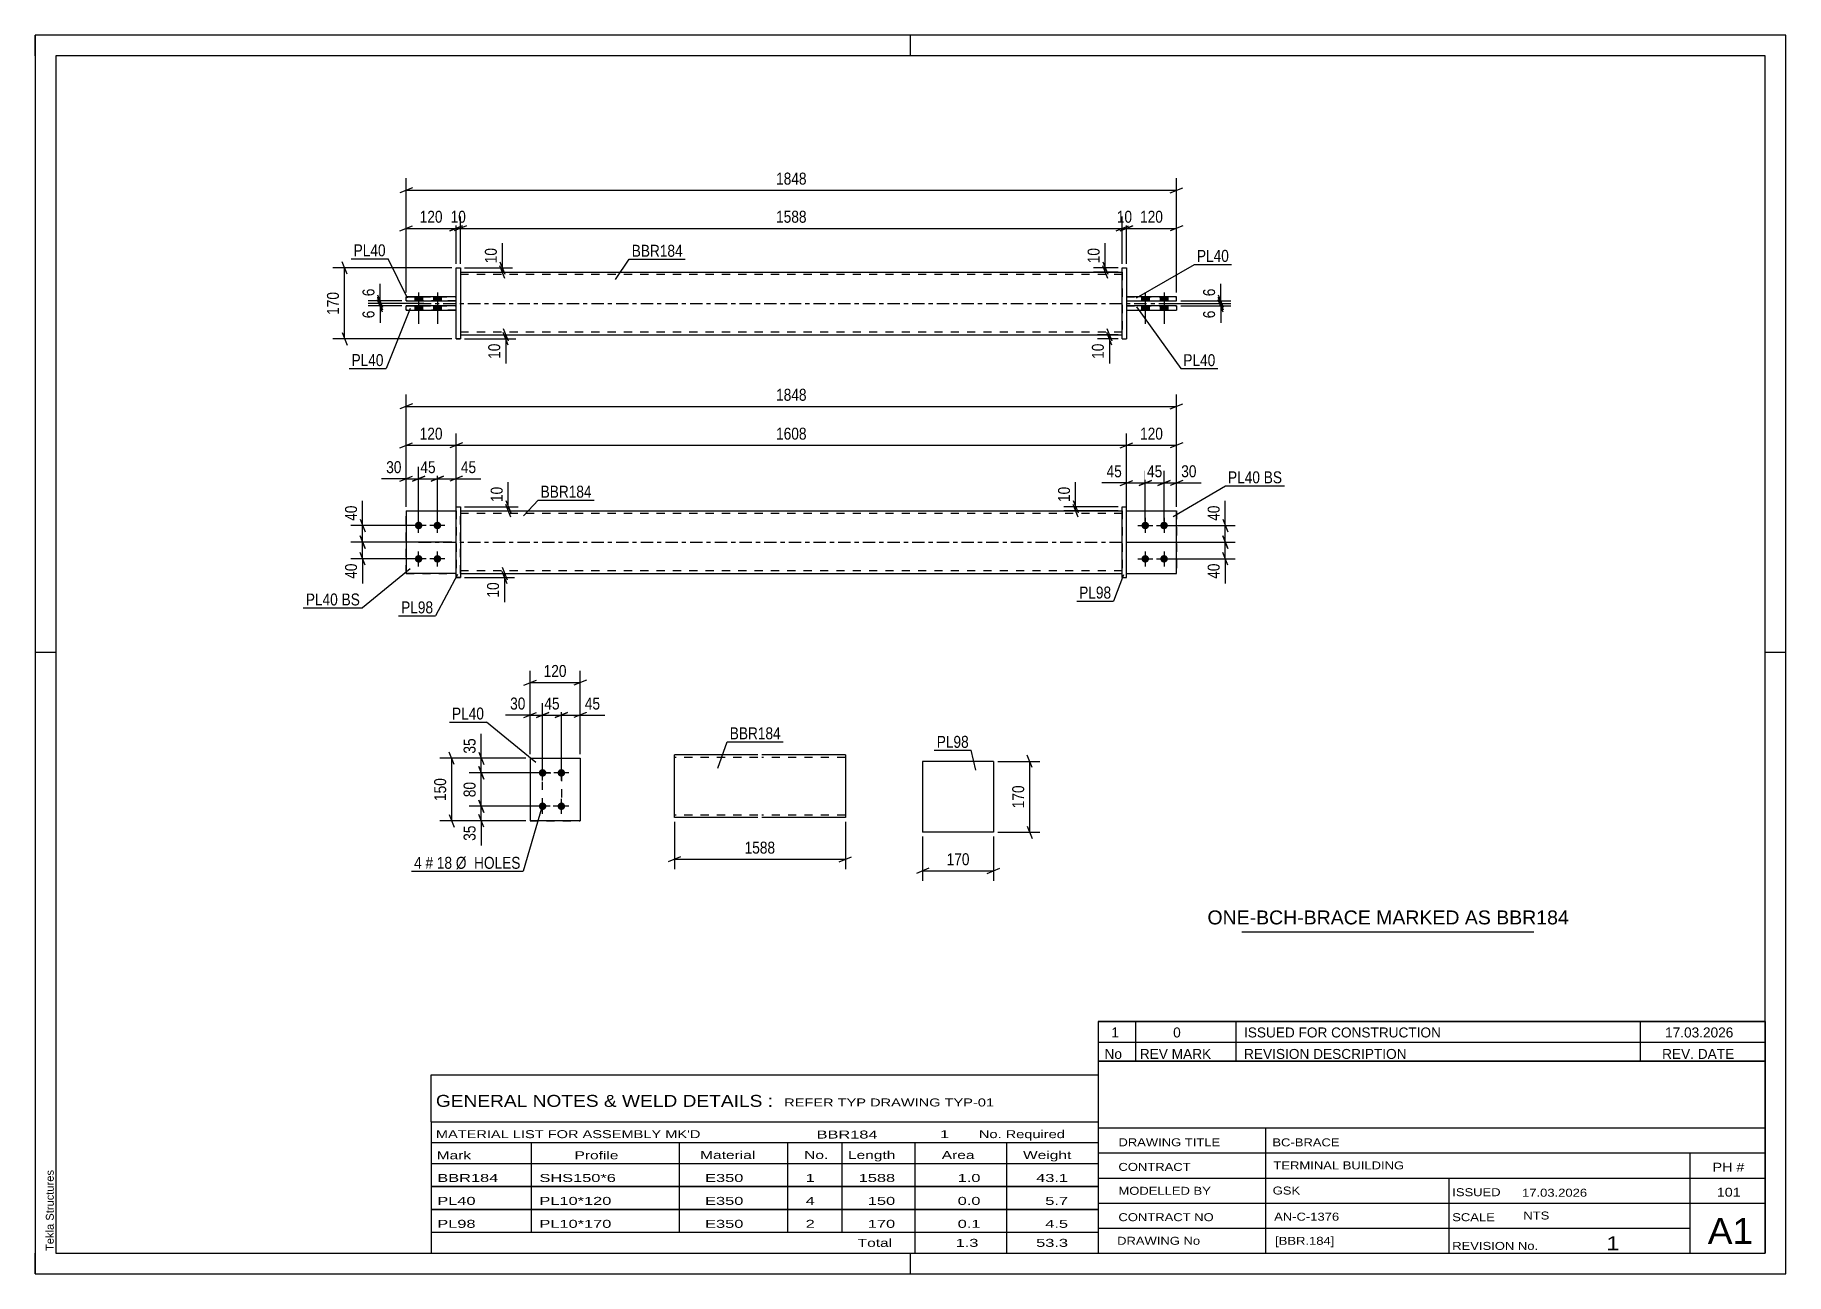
# Paper-space layout 'Layout1' of a CAD drawing. Header units: millimetres. Extents: x 0 to 420, y 0 to 297.
# The model-space entities are those that its viewports show. They can reach past a viewport. Long polylines and large blocks are cut down to what shows.
import ezdxf

# ---------------------------------------------------------------- set-up
doc = ezdxf.new("R2010")
doc.units = ezdxf.units.MM
doc.linetypes.add('DXK_LINE_DOT2', pattern=[3.9198, 1.9599, -1.9599])
doc.linetypes.add('DXK_LINE_DOT3', pattern=[5.9187, 2.979, -0.9799, 0.9799, -0.9799])
doc.layers.add('Viewport layer', color=7, linetype='Continuous', plot=False)
doc.styles.add('Arial', font='ARIAL.TTF', dxfattribs={"height": 0.2})
doc.styles.add('Arial Narrow', font='ARIALN.TTF', dxfattribs={"height": 0.2})

# ---------------------------------------------------------------- blocks, each defined once
blk = doc.blocks.new('Unknown-580608781-1163')
at = {"color": 5, "linetype": 'Continuous'}
for p, q in [((420, 297), (0, 297)), ((0, 297), (0, 0)), ((0, 292), (0, 297)), ((210, 292), (210, 297)), ((420, 0), (420, 297)), ((415, 292), (5, 292)), ((5, 292), (5, 5)), ((415, 5), (415, 292)), ((5, 149), (0, 149)), ((420, 149), (415, 149)), ((0, 0), (0, 5)), ((5, 5), (415, 5)), ((210, 0), (210, 5)), ((0, 0), (420, 0))]:
    blk.add_line(p, q, dxfattribs=at)
at = {"color": 174, "linetype": 'Continuous', "style": 'Arial'}
blk.add_text('Tekla Structures', height=1.9102, rotation=90, dxfattribs=at).set_placement((4.5, 5.5))
blk = doc.blocks.new('Part-580608781-1745 - 1738')
at = {"color": 7, "linetype": 'DXK_LINE_DOT2'}
for p, q in [((261.81, 182.93), (273.81, 182.93)), ((261.81, 167.93), (261.81, 182.93)), ((261.81, 182.93), (273.81, 182.93)), ((273.81, 182.93), (273.81, 182.93)), ((273.81, 182.93), (273.81, 167.93)), ((261.81, 167.93), (261.81, 167.93)), ((261.81, 167.93), (273.81, 167.93)), ((261.81, 167.93), (273.81, 167.93))]:
    blk.add_line(p, q, dxfattribs=at)
blk = doc.blocks.new('Part-580608781-1750 - 1738')
at = {"color": 2, "linetype": 'Continuous'}
for p, q in [((261.81, 182.93), (273.81, 182.93)), ((273.81, 182.93), (273.81, 182.93)), ((273.81, 167.93), (273.81, 182.93)), ((261.81, 167.93), (273.81, 167.93))]:
    blk.add_line(p, q, dxfattribs=at)
at = {"color": 7, "linetype": 'DXK_LINE_DOT2'}
for p, q in [((261.81, 182.93), (273.81, 182.93)), ((261.81, 167.93), (261.81, 182.93)), ((261.81, 167.93), (261.81, 167.93)), ((261.81, 167.93), (273.81, 167.93))]:
    blk.add_line(p, q, dxfattribs=at)
blk = doc.blocks.new('Part-580608781-1765 - 1738')
at = {"color": 2, "linetype": 'Continuous'}
for p, q in [((101.02, 183.93), (102.02, 183.93)), ((101.02, 166.93), (101.02, 183.93)), ((102.02, 183.93), (102.02, 183.93)), ((102.02, 183.93), (102.02, 166.93)), ((101.02, 166.93), (102.02, 166.93))]:
    blk.add_line(p, q, dxfattribs=at)
at = {"color": 7, "linetype": 'DXK_LINE_DOT2'}
for p, q in [((101.02, 183.93), (102.02, 183.93)), ((102.02, 166.93), (101.02, 166.93)), ((101.02, 166.93), (101.02, 166.93)), ((102.02, 166.93), (102.02, 166.93))]:
    blk.add_line(p, q, dxfattribs=at)
blk = doc.blocks.new('Part-580608781-1770 - 1738')
at = {"color": 7, "linetype": 'DXK_LINE_DOT2'}
for p, q in [((89.02, 182.93), (101.02, 182.93)), ((89.02, 182.93), (101.02, 182.93)), ((89.02, 167.93), (89.02, 182.93)), ((101.02, 182.93), (101.02, 182.93)), ((101.02, 182.93), (101.02, 167.93)), ((89.02, 167.93), (101.02, 167.93)), ((101.02, 167.93), (89.02, 167.93)), ((89.02, 167.93), (89.02, 167.93))]:
    blk.add_line(p, q, dxfattribs=at)
blk = doc.blocks.new('Part-580608781-1775 - 1738')
at = {"color": 2, "linetype": 'Continuous'}
for p, q in [((89.02, 182.93), (101.02, 182.93)), ((89.02, 182.93), (89.02, 167.93)), ((101.02, 167.93), (89.02, 167.93)), ((89.02, 167.93), (89.02, 167.93))]:
    blk.add_line(p, q, dxfattribs=at)
at = {"color": 7, "linetype": 'DXK_LINE_DOT2'}
for p, q in [((89.02, 182.93), (101.02, 182.93)), ((101.02, 182.93), (101.02, 182.93)), ((101.02, 182.93), (101.02, 167.93)), ((89.02, 167.93), (101.02, 167.93)), ((89.02, 167.93), (89.02, 167.93))]:
    blk.add_line(p, q, dxfattribs=at)
blk = doc.blocks.new('Part-580608781-1780 - 1738')
at = {"color": 2, "linetype": 'Continuous'}
for p, q in [((260.81, 183.93), (261.81, 183.93)), ((260.81, 166.93), (260.81, 183.93)), ((261.81, 166.93), (261.81, 183.93)), ((260.81, 166.93), (260.81, 166.93)), ((260.81, 166.93), (261.81, 166.93))]:
    blk.add_line(p, q, dxfattribs=at)
at = {"color": 7, "linetype": 'DXK_LINE_DOT2'}
for p, q in [((260.81, 183.93), (261.81, 183.93)), ((260.81, 166.93), (261.81, 166.93))]:
    blk.add_line(p, q, dxfattribs=at)
blk = doc.blocks.new('Part-580608781-1785 - 1738')
at = {"color": 2, "linetype": 'Continuous'}
for p, q in [((102.02, 182.93), (260.81, 182.93)), ((102.02, 167.93), (260.81, 167.93))]:
    blk.add_line(p, q, dxfattribs=at)
at = {"color": 7, "linetype": 'DXK_LINE_DOT2'}
for p, q in [((102.02, 167.93), (102.02, 182.93)), ((260.81, 182.33), (102.02, 182.33)), ((260.81, 182.93), (260.81, 167.93)), ((260.81, 168.53), (102.02, 168.53))]:
    blk.add_line(p, q, dxfattribs=at)
at = {"color": 7, "linetype": 'DXK_LINE_DOT3'}
blk.add_line((92.02, 175.43), (270.81, 175.43), dxfattribs=at)
blk = doc.blocks.new('Bolt-580608781-1786 - 1738')
at = {"linetype": 'Continuous'}
for points in [[(266.31, 180.33), (266.5, 180.31), (266.68, 180.25), (266.84, 180.15), (266.98, 180.03), (267.09, 179.88), (267.17, 179.7), (267.21, 179.52), (267.21, 179.33), (267.17, 179.15), (267.09, 178.98), (266.98, 178.82), (266.84, 178.7), (266.68, 178.6), (266.5, 178.55), (266.31, 178.53), (266.13, 178.55), (265.95, 178.6), (265.78, 178.7), (265.65, 178.82), (265.53, 178.98), (265.46, 179.15), (265.42, 179.33), (265.42, 179.52), (265.46, 179.7), (265.53, 179.88), (265.65, 180.03), (265.78, 180.15), (265.95, 180.25), (266.13, 180.31)], [(270.81, 180.33), (271, 180.31), (271.18, 180.25), (271.34, 180.15), (271.48, 180.03), (271.59, 179.88), (271.67, 179.7), (271.71, 179.52), (271.71, 179.33), (271.67, 179.15), (271.59, 178.98), (271.48, 178.82), (271.34, 178.7), (271.18, 178.6), (271, 178.55), (270.81, 178.53), (270.63, 178.55), (270.45, 178.6), (270.28, 178.7), (270.15, 178.82), (270.03, 178.98), (269.96, 179.15), (269.92, 179.33), (269.92, 179.52), (269.96, 179.7), (270.03, 179.88), (270.15, 180.03), (270.28, 180.15), (270.45, 180.25), (270.63, 180.31)], [(266.31, 172.33), (266.5, 172.31), (266.68, 172.25), (266.84, 172.15), (266.98, 172.03), (267.09, 171.88), (267.17, 171.7), (267.21, 171.52), (267.21, 171.33), (267.17, 171.15), (267.09, 170.98), (266.98, 170.82), (266.84, 170.7), (266.68, 170.6), (266.5, 170.55), (266.31, 170.53), (266.13, 170.55), (265.95, 170.6), (265.78, 170.7), (265.65, 170.82), (265.53, 170.98), (265.46, 171.15), (265.42, 171.33), (265.42, 171.52), (265.46, 171.7), (265.53, 171.88), (265.65, 172.03), (265.78, 172.15), (265.95, 172.25), (266.13, 172.31)], [(270.81, 172.33), (271, 172.31), (271.18, 172.25), (271.34, 172.15), (271.48, 172.03), (271.59, 171.88), (271.67, 171.7), (271.71, 171.52), (271.71, 171.33), (271.67, 171.15), (271.59, 170.98), (271.48, 170.82), (271.34, 170.7), (271.18, 170.6), (271, 170.55), (270.81, 170.53), (270.63, 170.55), (270.45, 170.6), (270.28, 170.7), (270.15, 170.82), (270.03, 170.98), (269.96, 171.15), (269.92, 171.33), (269.92, 171.52), (269.96, 171.7), (270.03, 171.88), (270.15, 172.03), (270.28, 172.15), (270.45, 172.25), (270.63, 172.31)]]:
    blk.add_hatch(color=1, dxfattribs=at).paths.add_polyline_path(points)
at = {"color": 1, "linetype": 'Continuous'}
for p, q in [((266.31, 181.23), (266.31, 177.63)), ((270.81, 181.23), (270.81, 177.63)), ((264.51, 179.43), (268.11, 179.43)), ((269.01, 179.43), (272.61, 179.43)), ((266.31, 173.23), (266.31, 169.63)), ((270.81, 173.23), (270.81, 169.63)), ((264.51, 171.43), (268.11, 171.43)), ((269.01, 171.43), (272.61, 171.43))]:
    blk.add_line(p, q, dxfattribs=at)
blk = doc.blocks.new('Bolt-580608781-1787 - 1738')
at = {"linetype": 'Continuous'}
for points in [[(92.02, 178.53), (91.84, 178.55), (91.66, 178.6), (91.49, 178.7), (91.35, 178.82), (91.24, 178.98), (91.17, 179.15), (91.13, 179.33), (91.13, 179.52), (91.17, 179.7), (91.24, 179.88), (91.35, 180.03), (91.49, 180.15), (91.66, 180.25), (91.84, 180.31), (92.02, 180.33), (92.21, 180.31), (92.39, 180.25), (92.55, 180.15), (92.69, 180.03), (92.8, 179.88), (92.88, 179.7), (92.92, 179.52), (92.92, 179.33), (92.88, 179.15), (92.8, 178.98), (92.69, 178.82), (92.55, 178.7), (92.39, 178.6), (92.21, 178.55)], [(96.52, 178.53), (96.34, 178.55), (96.16, 178.6), (95.99, 178.7), (95.85, 178.82), (95.74, 178.98), (95.67, 179.15), (95.63, 179.33), (95.63, 179.52), (95.67, 179.7), (95.74, 179.88), (95.85, 180.03), (95.99, 180.15), (96.16, 180.25), (96.34, 180.31), (96.52, 180.33), (96.71, 180.31), (96.89, 180.25), (97.05, 180.15), (97.19, 180.03), (97.3, 179.88), (97.38, 179.7), (97.42, 179.52), (97.42, 179.33), (97.38, 179.15), (97.3, 178.98), (97.19, 178.82), (97.05, 178.7), (96.89, 178.6), (96.71, 178.55)], [(92.02, 170.53), (91.84, 170.55), (91.66, 170.6), (91.49, 170.7), (91.35, 170.82), (91.24, 170.98), (91.17, 171.15), (91.13, 171.33), (91.13, 171.52), (91.17, 171.7), (91.24, 171.88), (91.35, 172.03), (91.49, 172.15), (91.66, 172.25), (91.84, 172.31), (92.02, 172.33), (92.21, 172.31), (92.39, 172.25), (92.55, 172.15), (92.69, 172.03), (92.8, 171.88), (92.88, 171.7), (92.92, 171.52), (92.92, 171.33), (92.88, 171.15), (92.8, 170.98), (92.69, 170.82), (92.55, 170.7), (92.39, 170.6), (92.21, 170.55)], [(96.52, 170.53), (96.34, 170.55), (96.16, 170.6), (95.99, 170.7), (95.85, 170.82), (95.74, 170.98), (95.67, 171.15), (95.63, 171.33), (95.63, 171.52), (95.67, 171.7), (95.74, 171.88), (95.85, 172.03), (95.99, 172.15), (96.16, 172.25), (96.34, 172.31), (96.52, 172.33), (96.71, 172.31), (96.89, 172.25), (97.05, 172.15), (97.19, 172.03), (97.3, 171.88), (97.38, 171.7), (97.42, 171.52), (97.42, 171.33), (97.38, 171.15), (97.3, 170.98), (97.19, 170.82), (97.05, 170.7), (96.89, 170.6), (96.71, 170.55)]]:
    blk.add_hatch(color=1, dxfattribs=at).paths.add_polyline_path(points)
at = {"color": 1, "linetype": 'Continuous'}
for p, q in [((92.02, 177.63), (92.02, 181.23)), ((96.52, 177.63), (96.52, 181.23)), ((93.82, 179.43), (90.22, 179.43)), ((98.32, 179.43), (94.72, 179.43)), ((92.02, 169.63), (92.02, 173.23)), ((96.52, 169.63), (96.52, 173.23)), ((93.82, 171.43), (90.22, 171.43)), ((98.32, 171.43), (94.72, 171.43))]:
    blk.add_line(p, q, dxfattribs=at)
blk = doc.blocks.new('Part-580608781-1431 - 1390')
at = {"color": 2, "linetype": 'Continuous'}
for p, q in [((260.81, 241.16), (260.81, 241.16)), ((260.81, 224.16), (260.81, 241.16)), ((260.81, 241.16), (261.81, 241.16)), ((261.81, 241.16), (261.81, 241.16)), ((261.81, 241.16), (261.81, 224.16)), ((260.81, 224.16), (261.81, 224.16)), ((260.81, 224.16), (260.81, 224.16)), ((261.81, 224.16), (261.81, 224.16))]:
    blk.add_line(p, q, dxfattribs=at)
at = {"color": 7, "linetype": 'DXK_LINE_DOT2'}
for p, q in [((260.81, 241.16), (261.81, 241.16)), ((260.81, 224.16), (261.81, 224.16)), ((261.81, 224.16), (261.81, 224.16))]:
    blk.add_line(p, q, dxfattribs=at)
blk = doc.blocks.new('Bolt-580608781-1403 - 1390')
at = {"linetype": 'Continuous'}
for points in [[(91.12, 233.26), (92.92, 233.26), (92.92, 234.26), (91.12, 234.26)], [(91.12, 233.26), (92.92, 233.26), (92.92, 234.26), (91.12, 234.26)], [(91.12, 231.06), (92.92, 231.06), (92.92, 232.06), (91.12, 232.06)], [(91.12, 231.06), (92.92, 231.06), (92.92, 232.06), (91.12, 232.06)], [(95.62, 233.26), (97.42, 233.26), (97.42, 234.26), (95.62, 234.26)], [(95.62, 233.26), (97.42, 233.26), (97.42, 234.26), (95.62, 234.26)], [(95.62, 231.06), (97.42, 231.06), (97.42, 232.06), (95.62, 232.06)], [(95.62, 231.06), (97.42, 231.06), (97.42, 232.06), (95.62, 232.06)]]:
    blk.add_hatch(color=1, dxfattribs=at).paths.add_polyline_path(points)
at = {"color": 1, "linetype": 'Continuous'}
for p, q in [((92.02, 235.26), (92.02, 227.76)), ((92.02, 235.26), (92.02, 227.76)), ((96.52, 235.26), (96.52, 227.76)), ((96.52, 235.26), (96.52, 227.76)), ((91.12, 234.26), (91.12, 233.26)), ((91.12, 234.26), (91.12, 233.26)), ((91.12, 232.06), (91.12, 231.06)), ((91.12, 232.06), (91.12, 231.06)), ((92.92, 234.26), (92.92, 233.26)), ((92.92, 234.26), (92.92, 233.26)), ((92.92, 232.06), (92.92, 231.06)), ((92.92, 232.06), (92.92, 231.06)), ((95.62, 234.26), (95.62, 233.26)), ((95.62, 234.26), (95.62, 233.26)), ((95.62, 232.06), (95.62, 231.06)), ((95.62, 232.06), (95.62, 231.06)), ((97.42, 234.26), (97.42, 233.26)), ((97.42, 234.26), (97.42, 233.26)), ((97.42, 232.06), (97.42, 231.06)), ((97.42, 232.06), (97.42, 231.06))]:
    blk.add_line(p, q, dxfattribs=at)
blk = doc.blocks.new('Bolt-580608781-1404 - 1390')
at = {"linetype": 'Continuous'}
for points in [[(267.21, 234.26), (265.41, 234.26), (265.41, 233.26), (267.21, 233.26)], [(267.21, 234.26), (265.41, 234.26), (265.41, 233.26), (267.21, 233.26)], [(267.21, 232.06), (265.41, 232.06), (265.41, 231.06), (267.21, 231.06)], [(267.21, 232.06), (265.41, 232.06), (265.41, 231.06), (267.21, 231.06)], [(271.71, 234.26), (269.91, 234.26), (269.91, 233.26), (271.71, 233.26)], [(271.71, 234.26), (269.91, 234.26), (269.91, 233.26), (271.71, 233.26)], [(271.71, 232.06), (269.91, 232.06), (269.91, 231.06), (271.71, 231.06)], [(271.71, 232.06), (269.91, 232.06), (269.91, 231.06), (271.71, 231.06)]]:
    blk.add_hatch(color=1, dxfattribs=at).paths.add_polyline_path(points)
at = {"color": 1, "linetype": 'Continuous'}
for p, q in [((266.31, 235.26), (266.31, 227.76)), ((266.31, 235.26), (266.31, 227.76)), ((270.81, 235.26), (270.81, 227.76)), ((270.81, 235.26), (270.81, 227.76)), ((265.41, 234.26), (265.41, 233.26)), ((265.41, 234.26), (265.41, 233.26)), ((265.41, 232.06), (265.41, 231.06)), ((265.41, 232.06), (265.41, 231.06)), ((267.21, 234.26), (267.21, 233.26)), ((267.21, 234.26), (267.21, 233.26)), ((267.21, 232.06), (267.21, 231.06)), ((267.21, 232.06), (267.21, 231.06)), ((269.91, 234.26), (269.91, 233.26)), ((269.91, 234.26), (269.91, 233.26)), ((269.91, 232.06), (269.91, 231.06)), ((269.91, 232.06), (269.91, 231.06)), ((271.71, 234.26), (271.71, 233.26)), ((271.71, 234.26), (271.71, 233.26)), ((271.71, 232.06), (271.71, 231.06)), ((271.71, 232.06), (271.71, 231.06))]:
    blk.add_line(p, q, dxfattribs=at)
blk = doc.blocks.new('Part-580608781-1430 - 1390')
at = {"color": 2, "linetype": 'Continuous'}
for p, q in [((102.02, 240.16), (260.81, 240.16)), ((102.02, 225.16), (260.81, 225.16))]:
    blk.add_line(p, q, dxfattribs=at)
at = {"color": 7, "linetype": 'DXK_LINE_DOT2'}
for p, q in [((102.02, 240.16), (102.02, 225.16)), ((260.81, 239.56), (102.02, 239.56)), ((260.81, 240.16), (260.81, 225.16)), ((260.81, 225.76), (102.02, 225.76))]:
    blk.add_line(p, q, dxfattribs=at)
at = {"color": 7, "linetype": 'DXK_LINE_DOT3'}
blk.add_line((92.02, 232.66), (270.81, 232.66), dxfattribs=at)
blk = doc.blocks.new('Part-580608781-1446 - 1390')
at = {"color": 2, "linetype": 'Continuous'}
for p, q in [((101.02, 232.06), (89.02, 232.06)), ((89.02, 231.06), (89.02, 232.06)), ((89.02, 231.06), (101.02, 231.06)), ((89.02, 231.06), (89.02, 231.06))]:
    blk.add_line(p, q, dxfattribs=at)
at = {"color": 7, "linetype": 'DXK_LINE_DOT2'}
for p, q in [((89.02, 232.06), (101.02, 232.06)), ((101.02, 231.06), (89.02, 231.06)), ((101.02, 231.06), (101.02, 232.06))]:
    blk.add_line(p, q, dxfattribs=at)
blk = doc.blocks.new('Part-580608781-1451 - 1390')
at = {"color": 2, "linetype": 'Continuous'}
for p, q in [((101.02, 234.26), (89.02, 234.26)), ((89.02, 233.26), (89.02, 234.26)), ((89.02, 233.26), (101.02, 233.26)), ((89.02, 233.26), (89.02, 233.26))]:
    blk.add_line(p, q, dxfattribs=at)
at = {"color": 7, "linetype": 'DXK_LINE_DOT2'}
for p, q in [((89.02, 234.26), (101.02, 234.26)), ((101.02, 233.26), (89.02, 233.26)), ((101.02, 233.26), (101.02, 234.26))]:
    blk.add_line(p, q, dxfattribs=at)
blk = doc.blocks.new('Part-580608781-1452 - 1390')
at = {"color": 2, "linetype": 'Continuous'}
for p, q in [((101.02, 241.16), (102.02, 241.16)), ((101.02, 224.16), (101.02, 241.16)), ((102.02, 241.16), (102.02, 241.16)), ((102.02, 241.16), (102.02, 224.16)), ((102.02, 224.16), (101.02, 224.16)), ((101.02, 224.16), (101.02, 224.16))]:
    blk.add_line(p, q, dxfattribs=at)
at = {"color": 7, "linetype": 'DXK_LINE_DOT2'}
for p, q in [((101.02, 241.16), (102.02, 241.16)), ((101.02, 224.16), (102.02, 224.16)), ((101.02, 224.16), (101.02, 224.16))]:
    blk.add_line(p, q, dxfattribs=at)
blk = doc.blocks.new('Part-580608781-1457 - 1390')
at = {"color": 2, "linetype": 'Continuous'}
for p, q in [((273.81, 234.26), (261.81, 234.26)), ((261.81, 233.26), (273.81, 233.26)), ((273.81, 233.26), (273.81, 234.26))]:
    blk.add_line(p, q, dxfattribs=at)
at = {"color": 7, "linetype": 'DXK_LINE_DOT2'}
for p, q in [((261.81, 234.26), (261.81, 233.26)), ((261.81, 234.26), (273.81, 234.26)), ((261.81, 233.26), (273.81, 233.26))]:
    blk.add_line(p, q, dxfattribs=at)
blk = doc.blocks.new('Part-580608781-1462 - 1390')
at = {"color": 2, "linetype": 'Continuous'}
for p, q in [((273.81, 232.06), (261.81, 232.06)), ((261.81, 231.06), (273.81, 231.06)), ((273.81, 232.06), (273.81, 231.06))]:
    blk.add_line(p, q, dxfattribs=at)
at = {"color": 7, "linetype": 'DXK_LINE_DOT2'}
for p, q in [((261.81, 232.06), (261.81, 231.06)), ((261.81, 232.06), (273.81, 232.06)), ((261.81, 231.06), (273.81, 231.06))]:
    blk.add_line(p, q, dxfattribs=at)
blk = doc.blocks.new('Part-580608781-2118 - 2111')
at = {"color": 2, "linetype": 'Continuous'}
for p, q in [((118.75, 123.62), (130.75, 123.62)), ((118.75, 123.62), (118.75, 108.62)), ((130.75, 123.62), (130.75, 123.62)), ((130.75, 123.62), (130.75, 108.62)), ((130.75, 108.62), (118.75, 108.62)), ((118.75, 108.62), (118.75, 108.62))]:
    blk.add_line(p, q, dxfattribs=at)
at = {"color": 7, "linetype": 'DXK_LINE_DOT2'}
for p, q in [((118.75, 123.62), (130.75, 123.62)), ((130.75, 123.62), (130.75, 123.62)), ((118.75, 108.62), (130.75, 108.62))]:
    blk.add_line(p, q, dxfattribs=at)
blk = doc.blocks.new('Bolt-580608781-2151 - 2111')
at = {"linetype": 'Continuous'}
for points in [[(121.75, 121.02), (121.94, 121), (122.12, 120.94), (122.28, 120.85), (122.42, 120.72), (122.53, 120.57), (122.61, 120.4), (122.65, 120.21), (122.65, 120.02), (122.61, 119.84), (122.53, 119.67), (122.42, 119.52), (122.28, 119.39), (122.12, 119.3), (121.94, 119.24), (121.75, 119.22), (121.57, 119.24), (121.39, 119.3), (121.22, 119.39), (121.09, 119.52), (120.97, 119.67), (120.9, 119.84), (120.86, 120.02), (120.86, 120.21), (120.9, 120.4), (120.97, 120.57), (121.09, 120.72), (121.22, 120.85), (121.39, 120.94), (121.57, 121)], [(126.25, 121.02), (126.44, 121), (126.62, 120.94), (126.78, 120.85), (126.92, 120.72), (127.03, 120.57), (127.11, 120.4), (127.15, 120.21), (127.15, 120.02), (127.11, 119.84), (127.03, 119.67), (126.92, 119.52), (126.78, 119.39), (126.62, 119.3), (126.44, 119.24), (126.25, 119.22), (126.07, 119.24), (125.89, 119.3), (125.72, 119.39), (125.59, 119.52), (125.47, 119.67), (125.4, 119.84), (125.36, 120.02), (125.36, 120.21), (125.4, 120.4), (125.47, 120.57), (125.59, 120.72), (125.72, 120.85), (125.89, 120.94), (126.07, 121)], [(121.75, 113.02), (121.94, 113), (122.12, 112.94), (122.28, 112.85), (122.42, 112.72), (122.53, 112.57), (122.61, 112.4), (122.65, 112.21), (122.65, 112.02), (122.61, 111.84), (122.53, 111.67), (122.42, 111.52), (122.28, 111.39), (122.12, 111.3), (121.94, 111.24), (121.75, 111.22), (121.57, 111.24), (121.39, 111.3), (121.22, 111.39), (121.09, 111.52), (120.97, 111.67), (120.9, 111.84), (120.86, 112.02), (120.86, 112.21), (120.9, 112.4), (120.97, 112.57), (121.09, 112.72), (121.22, 112.85), (121.39, 112.94), (121.57, 113)], [(126.25, 113.02), (126.44, 113), (126.62, 112.94), (126.78, 112.85), (126.92, 112.72), (127.03, 112.57), (127.11, 112.4), (127.15, 112.21), (127.15, 112.02), (127.11, 111.84), (127.03, 111.67), (126.92, 111.52), (126.78, 111.39), (126.62, 111.3), (126.44, 111.24), (126.25, 111.22), (126.07, 111.24), (125.89, 111.3), (125.72, 111.39), (125.59, 111.52), (125.47, 111.67), (125.4, 111.84), (125.36, 112.02), (125.36, 112.21), (125.4, 112.4), (125.47, 112.57), (125.59, 112.72), (125.72, 112.85), (125.89, 112.94), (126.07, 113)]]:
    blk.add_hatch(color=1, dxfattribs=at).paths.add_polyline_path(points)
at = {"color": 1, "linetype": 'Continuous'}
for p, q in [((121.75, 118.32), (121.75, 121.92)), ((126.25, 118.32), (126.25, 121.92)), ((123.55, 120.12), (119.95, 120.12)), ((128.05, 120.12), (124.45, 120.12)), ((121.75, 110.32), (121.75, 113.92)), ((126.25, 110.32), (126.25, 113.92)), ((123.55, 112.12), (119.95, 112.12)), ((128.05, 112.12), (124.45, 112.12))]:
    blk.add_line(p, q, dxfattribs=at)
blk = doc.blocks.new('Part-580608781-2281 - 2275')
at = {"color": 2, "linetype": 'Continuous'}
for p, q in [((229.91, 122.88), (212.91, 122.88)), ((212.91, 122.88), (212.91, 105.88)), ((229.91, 122.88), (229.91, 105.88)), ((229.91, 105.88), (212.91, 105.88))]:
    blk.add_line(p, q, dxfattribs=at)
blk = doc.blocks.new('Part-580608781-2308 - 2300')
at = {"color": 2, "linetype": 'Continuous'}
for p, q in [((173.37, 124.42), (153.37, 124.42)), ((153.37, 109.51), (153.37, 124.42)), ((194.37, 124.42), (174.37, 124.42)), ((194.37, 124.42), (194.37, 124.33)), ((194.37, 124.33), (194.37, 123.22)), ((194.37, 123.22), (194.37, 109.42)), ((153.37, 109.42), (153.37, 109.51)), ((173.37, 109.42), (153.37, 109.42)), ((194.37, 109.42), (174.37, 109.42))]:
    blk.add_line(p, q, dxfattribs=at)
at = {"color": 7, "linetype": 'DXK_LINE_DOT2'}
for p, q in [((173.37, 123.82), (153.37, 123.82)), ((194.37, 123.82), (174.37, 123.82)), ((194.37, 124.07), (194.37, 123.22)), ((153.37, 110.02), (153.37, 110.06)), ((173.37, 110.02), (153.37, 110.02)), ((153.37, 109.42), (153.37, 109.42)), ((194.37, 110.02), (174.37, 110.02)), ((194.37, 110.06), (194.37, 110.16)), ((194.37, 110.02), (194.37, 110.06)), ((194.37, 110.02), (194.37, 110.06))]:
    blk.add_line(p, q, dxfattribs=at)
blk = doc.blocks.new('Rectangle-580608781-2261 - 2111')
at = {"color": 1, "linetype": 'DXK_LINE_DOT2'}
blk.add_lwpolyline([(121.75, 120.12), (126.25, 120.12), (126.25, 112.12), (121.75, 112.12), (121.75, 120.12)], close=True, dxfattribs=at)
blk = doc.blocks.new('StraightDimension-580608781-1952 - 1738')
at = {"color": 7, "linetype": 'Continuous'}
for p, q in [((77.98, 176.93), (79.18, 173.93)), ((100.02, 175.43), (75.73, 175.43)), ((79.18, 169.93), (77.98, 172.93)), ((78.58, 171.43), (78.58, 175.43)), ((91.02, 171.43), (75.73, 171.43))]:
    blk.add_line(p, q, dxfattribs=at)
at = {"color": 0}
blk.add_wipeout([(77.83, 170.9), (73.63, 170.9), (73.63, 166.05), (77.83, 166.05)], dxfattribs=at)
at = {"color": 7, "linetype": 'Continuous'}
blk.add_line((78.58, 171.43), (78.58, 165.52), dxfattribs=at)
blk.add_line((78.58, 171.43), (78.58, 165.52), dxfattribs=at)
at = {"color": 3, "style": 'Arial Narrow'}
blk.add_text('40', height=2.863, rotation=90.0002, dxfattribs=at).set_placement((77.23, 166.65))
blk = doc.blocks.new('StraightDimension-580608781-1971 - 1738')
at = {"color": 7, "linetype": 'Continuous'}
for p, q in [((96.52, 180.43), (96.52, 193.48)), ((101.02, 183.93), (101.02, 193.48)), ((95.02, 190.03), (98.02, 191.23)), ((96.52, 190.63), (101.02, 190.63)), ((102.52, 191.23), (99.52, 190.03))]:
    blk.add_line(p, q, dxfattribs=at)
at = {"color": 0}
blk.add_wipeout([(106.4, 191.38), (106.4, 195.58), (101.55, 195.58), (101.55, 191.38)], dxfattribs=at)
at = {"color": 7, "linetype": 'Continuous'}
blk.add_line((101.02, 190.63), (106.93, 190.63), dxfattribs=at)
blk.add_line((101.02, 190.63), (106.93, 190.63), dxfattribs=at)
at = {"color": 3, "style": 'Arial Narrow'}
blk.add_text('45', height=2.863, dxfattribs=at).set_placement((102.15, 191.98))
blk = doc.blocks.new('StraightDimension-580608781-1902 - 1738')
at = {"color": 7, "linetype": 'Continuous'}
for p, q in [((260.31, 198.06), (263.31, 199.26)), ((261.81, 183.93), (261.81, 201.51)), ((261.81, 198.66), (273.81, 198.66)), ((275.31, 199.26), (272.31, 198.06)), ((273.81, 183.93), (273.81, 201.51))]:
    blk.add_line(p, q, dxfattribs=at)
at = {"color": 0}
blk.add_wipeout([(271.16, 199.41), (271.16, 203.61), (264.47, 203.61), (264.47, 199.41)], dxfattribs=at)
at = {"color": 3, "style": 'Arial Narrow'}
blk.add_text('120', height=2.863, dxfattribs=at).set_placement((265.07, 200.01))
blk = doc.blocks.new('StraightDimension-580608781-1921 - 1738')
at = {"color": 7, "linetype": 'Continuous'}
for p, q in [((102.52, 199.26), (99.52, 198.06)), ((101.02, 176.43), (101.02, 201.51)), ((101.02, 198.66), (261.81, 198.66)), ((260.31, 198.06), (263.31, 199.26)), ((261.81, 183.93), (261.81, 201.51))]:
    blk.add_line(p, q, dxfattribs=at)
at = {"color": 0}
blk.add_wipeout([(185.67, 199.41), (185.67, 203.61), (177.16, 203.61), (177.16, 199.41)], dxfattribs=at)
at = {"color": 3, "style": 'Arial Narrow'}
blk.add_text('1608', height=2.863, dxfattribs=at).set_placement((177.76, 200.01))
blk = doc.blocks.new('StraightDimension-580608781-1883 - 1738')
at = {"color": 7, "linetype": 'Continuous'}
for p, q in [((284.9, 176.93), (286.1, 173.93)), ((262.81, 175.43), (287.9, 175.43)), ((286.1, 169.93), (284.9, 172.93)), ((285.5, 171.43), (285.5, 175.43)), ((271.81, 171.43), (287.9, 171.43))]:
    blk.add_line(p, q, dxfattribs=at)
at = {"color": 0}
blk.add_wipeout([(284.75, 170.9), (280.55, 170.9), (280.55, 166.05), (284.75, 166.05)], dxfattribs=at)
at = {"color": 7, "linetype": 'Continuous'}
blk.add_line((285.5, 171.43), (285.5, 165.52), dxfattribs=at)
blk.add_line((285.5, 171.43), (285.5, 165.52), dxfattribs=at)
at = {"color": 3, "style": 'Arial Narrow'}
blk.add_text('40', height=2.863, rotation=90.0002, dxfattribs=at).set_placement((284.15, 166.65))
blk = doc.blocks.new('StraightDimension-580608781-1790 - 1738')
at = {"color": 7, "linetype": 'Continuous'}
for p, q in [((112.04, 169.43), (113.24, 166.43)), ((113.24, 165.43), (112.04, 168.43)), ((103.02, 167.93), (115.04, 167.93)), ((103.02, 166.93), (115.04, 166.93)), ((112.64, 166.93), (112.64, 167.93))]:
    blk.add_line(p, q, dxfattribs=at)
at = {"color": 0}
blk.add_wipeout([(111.89, 166.4), (107.69, 166.4), (107.69, 161.55), (111.89, 161.55)], dxfattribs=at)
at = {"color": 7, "linetype": 'Continuous'}
blk.add_line((112.64, 166.93), (112.64, 161.02), dxfattribs=at)
blk.add_line((112.64, 166.93), (112.64, 161.02), dxfattribs=at)
at = {"color": 3, "style": 'Arial Narrow'}
blk.add_text('10', height=2.863, rotation=90.0002, dxfattribs=at).set_placement((111.29, 162.15))
blk = doc.blocks.new('StraightDimension-580608781-1863 - 1738')
at = {"color": 7, "linetype": 'Continuous'}
for p, q in [((89.02, 183.93), (89.02, 210.83)), ((273.81, 183.93), (273.81, 210.83)), ((90.52, 208.58), (87.52, 207.38)), ((89.02, 207.98), (273.81, 207.98)), ((272.31, 207.38), (275.31, 208.58))]:
    blk.add_line(p, q, dxfattribs=at)
at = {"color": 0}
blk.add_wipeout([(185.67, 208.73), (185.67, 212.93), (177.16, 212.93), (177.16, 208.73)], dxfattribs=at)
at = {"color": 3, "style": 'Arial Narrow'}
blk.add_text('1848', height=2.863, dxfattribs=at).set_placement((177.76, 209.33))
blk = doc.blocks.new('StraightDimension-580608781-1799 - 1738')
at = {"color": 7, "linetype": 'Continuous'}
for p, q in [((112.92, 185.43), (114.12, 182.43)), ((103.02, 183.93), (115.92, 183.93)), ((103.02, 182.93), (115.92, 182.93)), ((114.12, 181.43), (112.92, 184.43)), ((113.52, 182.93), (113.52, 183.93))]:
    blk.add_line(p, q, dxfattribs=at)
at = {"color": 0}
blk.add_wipeout([(112.77, 189.31), (108.57, 189.31), (108.57, 184.45), (112.77, 184.45)], dxfattribs=at)
at = {"color": 7, "linetype": 'Continuous'}
blk.add_line((113.52, 183.93), (113.52, 189.83), dxfattribs=at)
blk.add_line((113.52, 183.93), (113.52, 189.83), dxfattribs=at)
at = {"color": 3, "style": 'Arial Narrow'}
blk.add_text('10', height=2.863, rotation=90.0002, dxfattribs=at).set_placement((112.17, 185.05))
blk = doc.blocks.new('StraightDimension-580608781-1936 - 1738')
at = {"color": 7, "linetype": 'Continuous'}
for p, q in [((87.52, 198.06), (90.52, 199.26)), ((89.02, 183.93), (89.02, 201.51)), ((89.02, 198.66), (101.02, 198.66)), ((102.52, 199.26), (99.52, 198.06)), ((101.02, 176.43), (101.02, 201.51))]:
    blk.add_line(p, q, dxfattribs=at)
at = {"color": 0}
blk.add_wipeout([(98.36, 199.41), (98.36, 203.61), (91.68, 203.61), (91.68, 199.41)], dxfattribs=at)
at = {"color": 3, "style": 'Arial Narrow'}
blk.add_text('120', height=2.863, dxfattribs=at).set_placement((92.28, 200.01))
blk = doc.blocks.new('StraightDimension-580608781-1808 - 1738')
at = {"color": 7, "linetype": 'Continuous'}
for p, q in [((249.01, 185.43), (250.21, 182.43)), ((259.81, 183.93), (246.76, 183.93)), ((259.81, 182.93), (246.76, 182.93)), ((250.21, 181.43), (249.01, 184.43)), ((249.61, 182.93), (249.61, 183.93))]:
    blk.add_line(p, q, dxfattribs=at)
at = {"color": 0}
blk.add_wipeout([(248.86, 189.31), (244.66, 189.31), (244.66, 184.45), (248.86, 184.45)], dxfattribs=at)
at = {"color": 7, "linetype": 'Continuous'}
blk.add_line((249.61, 183.93), (249.61, 189.83), dxfattribs=at)
blk.add_line((249.61, 183.93), (249.61, 189.83), dxfattribs=at)
at = {"color": 3, "style": 'Arial Narrow'}
blk.add_text('10', height=2.863, rotation=90.0002, dxfattribs=at).set_placement((248.26, 185.05))
blk = doc.blocks.new('StraightDimension-580608781-1817 - 1738')
at = {"color": 7, "linetype": 'Continuous'}
for p, q in [((260.31, 189.04), (263.31, 190.24)), ((261.81, 183.93), (261.81, 192.49)), ((261.81, 189.64), (266.31, 189.64)), ((267.81, 190.24), (264.81, 189.04)), ((266.31, 180.43), (266.31, 192.49))]:
    blk.add_line(p, q, dxfattribs=at)
at = {"color": 0}
blk.add_wipeout([(261.29, 190.39), (261.29, 194.59), (256.43, 194.59), (256.43, 190.39)], dxfattribs=at)
at = {"color": 7, "linetype": 'Continuous'}
blk.add_line((261.81, 189.64), (255.91, 189.64), dxfattribs=at)
blk.add_line((261.81, 189.64), (255.91, 189.64), dxfattribs=at)
at = {"color": 3, "style": 'Arial Narrow'}
blk.add_text('45', height=2.863, dxfattribs=at).set_placement((257.03, 190.99))
blk = doc.blocks.new('StraightDimension-580608781-1961 - 1738')
at = {"color": 7, "linetype": 'Continuous'}
for p, q in [((77.98, 180.93), (79.18, 177.93)), ((91.02, 179.43), (75.73, 179.43)), ((79.18, 173.93), (77.98, 176.93)), ((78.58, 175.43), (78.58, 179.43)), ((100.02, 175.43), (75.73, 175.43))]:
    blk.add_line(p, q, dxfattribs=at)
at = {"color": 0}
blk.add_wipeout([(77.83, 184.81), (73.63, 184.81), (73.63, 179.95), (77.83, 179.95)], dxfattribs=at)
at = {"color": 7, "linetype": 'Continuous'}
blk.add_line((78.58, 179.43), (78.58, 185.33), dxfattribs=at)
blk.add_line((78.58, 179.43), (78.58, 185.33), dxfattribs=at)
at = {"color": 3, "style": 'Arial Narrow'}
blk.add_text('40', height=2.863, rotation=90.0002, dxfattribs=at).set_placement((77.23, 180.55))
blk = doc.blocks.new('StraightDimension-580608781-1833 - 1738')
at = {"color": 7, "linetype": 'Continuous'}
for p, q in [((264.81, 189.04), (267.81, 190.24)), ((266.31, 180.43), (266.31, 192.49)), ((266.31, 189.64), (270.81, 189.64)), ((272.31, 190.24), (269.31, 189.04)), ((270.81, 180.43), (270.81, 192.49))]:
    blk.add_line(p, q, dxfattribs=at)
at = {"color": 0}
blk.add_wipeout([(270.99, 190.39), (270.99, 194.59), (266.14, 194.59), (266.14, 190.39)], dxfattribs=at)
at = {"color": 3, "style": 'Arial Narrow'}
blk.add_text('45', height=2.863, dxfattribs=at).set_placement((266.74, 190.99))
blk = doc.blocks.new('StraightDimension-580608781-1846 - 1738')
at = {"color": 7, "linetype": 'Continuous'}
for p, q in [((269.31, 189.04), (272.31, 190.24)), ((270.81, 180.43), (270.81, 192.49)), ((270.81, 189.64), (273.81, 189.64)), ((275.31, 190.24), (272.31, 189.04)), ((273.81, 183.93), (273.81, 192.49))]:
    blk.add_line(p, q, dxfattribs=at)
at = {"color": 0}
blk.add_wipeout([(279.2, 190.39), (279.2, 194.59), (274.34, 194.59), (274.34, 190.39)], dxfattribs=at)
at = {"color": 7, "linetype": 'Continuous'}
blk.add_line((273.81, 189.64), (279.72, 189.64), dxfattribs=at)
blk.add_line((273.81, 189.64), (279.72, 189.64), dxfattribs=at)
at = {"color": 3, "style": 'Arial Narrow'}
blk.add_text('30', height=2.863, dxfattribs=at).set_placement((274.94, 190.99))
blk = doc.blocks.new('StraightDimension-580608781-1892 - 1738')
at = {"color": 7, "linetype": 'Continuous'}
for p, q in [((284.9, 180.93), (286.1, 177.93)), ((271.81, 179.43), (287.9, 179.43)), ((286.1, 173.93), (284.9, 176.93)), ((285.5, 175.43), (285.5, 179.43)), ((262.81, 175.43), (287.9, 175.43))]:
    blk.add_line(p, q, dxfattribs=at)
at = {"color": 0}
blk.add_wipeout([(284.75, 184.81), (280.55, 184.81), (280.55, 179.95), (284.75, 179.95)], dxfattribs=at)
at = {"color": 7, "linetype": 'Continuous'}
blk.add_line((285.5, 179.43), (285.5, 185.33), dxfattribs=at)
blk.add_line((285.5, 179.43), (285.5, 185.33), dxfattribs=at)
at = {"color": 3, "style": 'Arial Narrow'}
blk.add_text('40', height=2.863, rotation=90.0002, dxfattribs=at).set_placement((284.15, 180.55))
blk = doc.blocks.new('StraightDimension-580608781-1988 - 1738')
at = {"color": 7, "linetype": 'Continuous'}
for p, q in [((92.02, 180.43), (92.02, 193.48)), ((96.52, 180.43), (96.52, 193.48)), ((90.52, 190.03), (93.52, 191.23)), ((92.02, 190.63), (96.52, 190.63)), ((98.02, 191.23), (95.02, 190.03))]:
    blk.add_line(p, q, dxfattribs=at)
at = {"color": 0}
blk.add_wipeout([(96.7, 191.38), (96.7, 195.58), (91.84, 195.58), (91.84, 191.38)], dxfattribs=at)
at = {"color": 3, "style": 'Arial Narrow'}
blk.add_text('45', height=2.863, dxfattribs=at).set_placement((92.44, 191.98))
blk = doc.blocks.new('StraightDimension-580608781-2001 - 1738')
at = {"color": 7, "linetype": 'Continuous'}
for p, q in [((89.02, 183.93), (89.02, 193.48)), ((92.02, 180.43), (92.02, 193.48)), ((87.52, 190.03), (90.52, 191.23)), ((89.02, 190.63), (92.02, 190.63)), ((93.52, 191.23), (90.52, 190.03))]:
    blk.add_line(p, q, dxfattribs=at)
at = {"color": 0}
blk.add_wipeout([(88.5, 191.38), (88.5, 195.58), (83.64, 195.58), (83.64, 191.38)], dxfattribs=at)
at = {"color": 7, "linetype": 'Continuous'}
blk.add_line((89.02, 190.63), (83.12, 190.63), dxfattribs=at)
blk.add_line((89.02, 190.63), (83.12, 190.63), dxfattribs=at)
at = {"color": 3, "style": 'Arial Narrow'}
blk.add_text('30', height=2.863, dxfattribs=at).set_placement((84.24, 191.98))
blk = doc.blocks.new('StraightDimension-580608781-1525 - 1390')
at = {"color": 7, "linetype": 'Continuous'}
for p, q in [((90.52, 260.4), (87.52, 259.2)), ((89.02, 235.26), (89.02, 262.65)), ((272.31, 259.2), (275.31, 260.4)), ((273.81, 235.26), (273.81, 262.65)), ((89.02, 259.8), (273.81, 259.8))]:
    blk.add_line(p, q, dxfattribs=at)
at = {"color": 0}
blk.add_wipeout([(185.67, 260.55), (185.67, 264.75), (177.16, 264.75), (177.16, 260.55)], dxfattribs=at)
at = {"color": 3, "style": 'Arial Narrow'}
blk.add_text('1848', height=2.863, dxfattribs=at).set_placement((177.76, 261.15))
blk = doc.blocks.new('StraightDimension-580608781-1536 - 1390')
at = {"color": 7, "linetype": 'Continuous'}
for p, q in [((89.02, 235.26), (89.02, 253.51)), ((101.02, 242.16), (101.02, 253.51)), ((87.52, 250.06), (90.52, 251.26)), ((89.02, 250.66), (101.02, 250.66)), ((102.52, 251.26), (99.52, 250.06))]:
    blk.add_line(p, q, dxfattribs=at)
at = {"color": 0}
blk.add_wipeout([(98.36, 251.41), (98.36, 255.61), (91.68, 255.61), (91.68, 251.41)], dxfattribs=at)
at = {"color": 3, "style": 'Arial Narrow'}
blk.add_text('120', height=2.863, dxfattribs=at).set_placement((92.28, 252.01))
blk = doc.blocks.new('StraightDimension-580608781-1691 - 1390')
at = {"color": 7, "linetype": 'Continuous'}
for p, q in [((88.02, 233.26), (79.91, 233.26)), ((93.27, 232.66), (79.91, 232.66)), ((82.16, 234.76), (83.36, 231.76)), ((83.36, 231.16), (82.16, 234.16)), ((82.76, 232.66), (82.76, 233.26))]:
    blk.add_line(p, q, dxfattribs=at)
at = {"color": 0}
blk.add_wipeout([(82.01, 236.82), (77.81, 236.82), (77.81, 233.79), (82.01, 233.79)], dxfattribs=at)
at = {"color": 7, "linetype": 'Continuous'}
blk.add_line((82.76, 233.26), (82.76, 237.34), dxfattribs=at)
blk.add_line((82.76, 233.26), (82.76, 237.34), dxfattribs=at)
at = {"color": 3, "style": 'Arial Narrow'}
blk.add_text('6', height=2.86, rotation=90.0002, dxfattribs=at).set_placement((81.41, 234.39))
blk = doc.blocks.new('StraightDimension-580608781-1661 - 1390')
at = {"color": 7, "linetype": 'Continuous'}
for p, q in [((269.56, 232.66), (286.8, 232.66)), ((274.81, 233.26), (286.8, 233.26)), ((283.8, 234.76), (285, 231.76)), ((285, 231.16), (283.8, 234.16)), ((284.4, 232.66), (284.4, 233.26))]:
    blk.add_line(p, q, dxfattribs=at)
at = {"color": 0}
blk.add_wipeout([(283.65, 236.82), (279.45, 236.82), (279.45, 233.79), (283.65, 233.79)], dxfattribs=at)
at = {"color": 7, "linetype": 'Continuous'}
blk.add_line((284.4, 233.26), (284.4, 237.34), dxfattribs=at)
blk.add_line((284.4, 233.26), (284.4, 237.34), dxfattribs=at)
at = {"color": 3, "style": 'Arial Narrow'}
blk.add_text('6', height=2.86, rotation=90.0002, dxfattribs=at).set_placement((283.05, 234.39))
blk = doc.blocks.new('StraightDimension-580608781-1464 - 1390')
at = {"color": 7, "linetype": 'Continuous'}
for p, q in [((259.81, 225.16), (254.87, 225.16)), ((259.81, 224.16), (254.87, 224.16)), ((257.12, 226.66), (258.32, 223.66)), ((258.32, 222.66), (257.12, 225.66)), ((257.72, 224.16), (257.72, 225.16))]:
    blk.add_line(p, q, dxfattribs=at)
at = {"color": 0}
blk.add_wipeout([(256.97, 223.64), (252.77, 223.64), (252.77, 218.78), (256.97, 218.78)], dxfattribs=at)
at = {"color": 7, "linetype": 'Continuous'}
blk.add_line((257.72, 224.16), (257.72, 218.26), dxfattribs=at)
blk.add_line((257.72, 224.16), (257.72, 218.26), dxfattribs=at)
at = {"color": 3, "style": 'Arial Narrow'}
blk.add_text('10', height=2.863, rotation=90.0002, dxfattribs=at).set_placement((256.37, 219.38))
blk = doc.blocks.new('StraightDimension-580608781-1478 - 1390')
at = {"color": 7, "linetype": 'Continuous'}
for p, q in [((259.81, 241.16), (253.86, 241.16)), ((259.81, 240.16), (253.86, 240.16)), ((256.11, 242.66), (257.31, 239.66)), ((257.31, 238.66), (256.11, 241.66)), ((256.71, 240.16), (256.71, 241.16))]:
    blk.add_line(p, q, dxfattribs=at)
at = {"color": 0}
blk.add_wipeout([(255.96, 246.54), (251.76, 246.54), (251.76, 241.69), (255.96, 241.69)], dxfattribs=at)
at = {"color": 7, "linetype": 'Continuous'}
blk.add_line((256.71, 241.16), (256.71, 247.07), dxfattribs=at)
blk.add_line((256.71, 241.16), (256.71, 247.07), dxfattribs=at)
at = {"color": 3, "style": 'Arial Narrow'}
blk.add_text('10', height=2.863, rotation=90.0002, dxfattribs=at).set_placement((255.36, 242.29))
blk = doc.blocks.new('StraightDimension-580608781-1493 - 1390')
at = {"color": 7, "linetype": 'Continuous'}
for p, q in [((103.02, 225.16), (115.33, 225.16)), ((103.02, 224.16), (115.33, 224.16)), ((112.33, 226.66), (113.53, 223.66)), ((113.53, 222.66), (112.33, 225.66)), ((112.93, 224.16), (112.93, 225.16))]:
    blk.add_line(p, q, dxfattribs=at)
at = {"color": 0}
blk.add_wipeout([(112.18, 223.64), (107.98, 223.64), (107.98, 218.78), (112.18, 218.78)], dxfattribs=at)
at = {"color": 7, "linetype": 'Continuous'}
blk.add_line((112.93, 224.16), (112.93, 218.26), dxfattribs=at)
blk.add_line((112.93, 224.16), (112.93, 218.26), dxfattribs=at)
at = {"color": 3, "style": 'Arial Narrow'}
blk.add_text('10', height=2.863, rotation=90.0002, dxfattribs=at).set_placement((111.58, 219.38))
blk = doc.blocks.new('StraightDimension-580608781-1503 - 1390')
at = {"color": 7, "linetype": 'Continuous'}
for p, q in [((103.02, 241.16), (114.52, 241.16)), ((103.02, 240.16), (114.52, 240.16)), ((111.52, 242.66), (112.72, 239.66)), ((112.72, 238.66), (111.52, 241.66)), ((112.12, 240.16), (112.12, 241.16))]:
    blk.add_line(p, q, dxfattribs=at)
at = {"color": 0}
blk.add_wipeout([(111.37, 246.54), (107.17, 246.54), (107.17, 241.69), (111.37, 241.69)], dxfattribs=at)
at = {"color": 7, "linetype": 'Continuous'}
blk.add_line((112.12, 241.16), (112.12, 247.07), dxfattribs=at)
blk.add_line((112.12, 241.16), (112.12, 247.07), dxfattribs=at)
at = {"color": 3, "style": 'Arial Narrow'}
blk.add_text('10', height=2.863, rotation=90.0002, dxfattribs=at).set_placement((110.77, 242.29))
blk = doc.blocks.new('StraightDimension-580608781-1514 - 1390')
at = {"color": 7, "linetype": 'Continuous'}
for p, q in [((100.02, 241.16), (71.4, 241.16)), ((74.85, 239.66), (73.65, 242.66)), ((74.25, 224.16), (74.25, 241.16)), ((100.02, 224.16), (71.4, 224.16)), ((73.65, 225.66), (74.85, 222.66))]:
    blk.add_line(p, q, dxfattribs=at)
at = {"color": 0}
blk.add_wipeout([(73.5, 236.01), (69.3, 236.01), (69.3, 229.32), (73.5, 229.32)], dxfattribs=at)
at = {"color": 3, "style": 'Arial Narrow'}
blk.add_text('170', height=2.863, rotation=90.0002, dxfattribs=at).set_placement((72.9, 229.92))
blk = doc.blocks.new('StraightDimension-580608781-1546 - 1390')
at = {"color": 7, "linetype": 'Continuous'}
for p, q in [((101.02, 242.16), (101.02, 253.51)), ((102.02, 242.16), (102.02, 253.51)), ((99.52, 250.06), (102.52, 251.26)), ((103.52, 251.26), (100.52, 250.06)), ((101.02, 250.66), (102.02, 250.66))]:
    blk.add_line(p, q, dxfattribs=at)
at = {"color": 0}
blk.add_wipeout([(103.95, 251.41), (103.95, 255.61), (99.09, 255.61), (99.09, 251.41)], dxfattribs=at)
at = {"color": 3, "style": 'Arial Narrow'}
blk.add_text('10', height=2.863, dxfattribs=at).set_placement((99.69, 252.01))
blk = doc.blocks.new('StraightDimension-580608781-1556 - 1390')
at = {"color": 7, "linetype": 'Continuous'}
for p, q in [((261.81, 242.16), (261.81, 253.51)), ((273.81, 235.26), (273.81, 253.51)), ((260.31, 250.06), (263.31, 251.26)), ((261.81, 250.66), (273.81, 250.66)), ((275.31, 251.26), (272.31, 250.06))]:
    blk.add_line(p, q, dxfattribs=at)
at = {"color": 0}
blk.add_wipeout([(271.16, 251.41), (271.16, 255.61), (264.47, 255.61), (264.47, 251.41)], dxfattribs=at)
at = {"color": 3, "style": 'Arial Narrow'}
blk.add_text('120', height=2.863, dxfattribs=at).set_placement((265.07, 252.01))
blk = doc.blocks.new('StraightDimension-580608781-1566 - 1390')
at = {"color": 7, "linetype": 'Continuous'}
for p, q in [((260.81, 242.16), (260.81, 253.51)), ((261.81, 242.16), (261.81, 253.51)), ((259.31, 250.06), (262.31, 251.26)), ((263.31, 251.26), (260.31, 250.06)), ((260.81, 250.66), (261.81, 250.66))]:
    blk.add_line(p, q, dxfattribs=at)
at = {"color": 0}
blk.add_wipeout([(263.74, 251.41), (263.74, 255.61), (258.89, 255.61), (258.89, 251.41)], dxfattribs=at)
at = {"color": 3, "style": 'Arial Narrow'}
blk.add_text('10', height=2.863, dxfattribs=at).set_placement((259.49, 252.01))
blk = doc.blocks.new('StraightDimension-580608781-1576 - 1390')
at = {"color": 7, "linetype": 'Continuous'}
for p, q in [((102.02, 242.16), (102.02, 253.51)), ((260.81, 242.16), (260.81, 253.51)), ((103.52, 251.26), (100.52, 250.06)), ((102.02, 250.66), (260.81, 250.66)), ((259.31, 250.06), (262.31, 251.26))]:
    blk.add_line(p, q, dxfattribs=at)
at = {"color": 0}
blk.add_wipeout([(185.67, 251.41), (185.67, 255.61), (177.16, 255.61), (177.16, 251.41)], dxfattribs=at)
at = {"color": 3, "style": 'Arial Narrow'}
blk.add_text('1588', height=2.863, dxfattribs=at).set_placement((177.76, 252.01))
blk = doc.blocks.new('StraightDimension-580608781-1672 - 1390')
at = {"color": 7, "linetype": 'Continuous'}
for p, q in [((269.56, 232.66), (286.8, 232.66)), ((274.81, 232.06), (286.8, 232.06)), ((283.8, 234.16), (285, 231.16)), ((285, 230.56), (283.8, 233.56)), ((284.4, 232.06), (284.4, 232.66))]:
    blk.add_line(p, q, dxfattribs=at)
at = {"color": 0}
blk.add_wipeout([(283.65, 231.54), (279.45, 231.54), (279.45, 228.51), (283.65, 228.51)], dxfattribs=at)
at = {"color": 7, "linetype": 'Continuous'}
blk.add_line((284.4, 232.06), (284.4, 227.99), dxfattribs=at)
blk.add_line((284.4, 232.06), (284.4, 227.99), dxfattribs=at)
at = {"color": 3, "style": 'Arial Narrow'}
blk.add_text('6', height=2.86, rotation=90.0002, dxfattribs=at).set_placement((283.05, 229.11))
blk = doc.blocks.new('StraightDimension-580608781-1681 - 1390')
at = {"color": 7, "linetype": 'Continuous'}
for p, q in [((93.27, 232.66), (79.91, 232.66)), ((88.02, 232.06), (79.91, 232.06)), ((82.16, 234.16), (83.36, 231.16)), ((83.36, 230.56), (82.16, 233.56)), ((82.76, 232.06), (82.76, 232.66))]:
    blk.add_line(p, q, dxfattribs=at)
at = {"color": 0}
blk.add_wipeout([(82.01, 231.54), (77.81, 231.54), (77.81, 228.51), (82.01, 228.51)], dxfattribs=at)
at = {"color": 7, "linetype": 'Continuous'}
blk.add_line((82.76, 232.06), (82.76, 227.98), dxfattribs=at)
blk.add_line((82.76, 232.06), (82.76, 227.98), dxfattribs=at)
at = {"color": 3, "style": 'Arial Narrow'}
blk.add_text('6', height=2.86, rotation=90.0002, dxfattribs=at).set_placement((81.41, 229.11))
blk = doc.blocks.new('StraightDimension-580608781-2154 - 2111')
at = {"color": 7, "linetype": 'Continuous'}
for p, q in [((118.75, 124.62), (118.75, 144.62)), ((130.75, 124.62), (130.75, 144.62)), ((117.25, 141.17), (120.25, 142.37)), ((118.75, 141.77), (130.75, 141.77)), ((132.25, 142.37), (129.25, 141.17))]:
    blk.add_line(p, q, dxfattribs=at)
at = {"color": 0}
blk.add_wipeout([(128.1, 142.52), (128.1, 146.72), (121.41, 146.72), (121.41, 142.52)], dxfattribs=at)
at = {"color": 3, "style": 'Arial Narrow'}
blk.add_text('120', height=2.863, dxfattribs=at).set_placement((122.01, 143.12))
blk = doc.blocks.new('StraightDimension-580608781-2171 - 2111')
at = {"color": 7, "linetype": 'Continuous'}
for p, q in [((124.75, 133.36), (127.75, 134.56)), ((126.25, 121.12), (126.25, 136.81)), ((132.25, 134.56), (129.25, 133.36)), ((130.75, 124.62), (130.75, 136.81)), ((126.25, 133.96), (130.75, 133.96))]:
    blk.add_line(p, q, dxfattribs=at)
at = {"color": 0}
blk.add_wipeout([(136.14, 134.71), (136.14, 138.91), (131.28, 138.91), (131.28, 134.71)], dxfattribs=at)
at = {"color": 7, "linetype": 'Continuous'}
blk.add_line((130.75, 133.96), (136.66, 133.96), dxfattribs=at)
blk.add_line((130.75, 133.96), (136.66, 133.96), dxfattribs=at)
at = {"color": 3, "style": 'Arial Narrow'}
blk.add_text('45', height=2.863, dxfattribs=at).set_placement((131.88, 135.31))
blk = doc.blocks.new('StraightDimension-580608781-2248 - 2111')
at = {"color": 7, "linetype": 'Continuous'}
for p, q in [((106.42, 113.62), (107.62, 110.62)), ((120.75, 112.12), (104.17, 112.12)), ((107.62, 107.12), (106.42, 110.12)), ((107.02, 108.62), (107.02, 112.12)), ((117.75, 108.62), (104.17, 108.62))]:
    blk.add_line(p, q, dxfattribs=at)
at = {"color": 0}
blk.add_wipeout([(106.27, 108.09), (102.07, 108.09), (102.07, 103.24), (106.27, 103.24)], dxfattribs=at)
at = {"color": 7, "linetype": 'Continuous'}
blk.add_line((107.02, 108.62), (107.02, 102.71), dxfattribs=at)
blk.add_line((107.02, 108.62), (107.02, 102.71), dxfattribs=at)
at = {"color": 3, "style": 'Arial Narrow'}
blk.add_text('35', height=2.863, rotation=90.0002, dxfattribs=at).set_placement((105.67, 103.84))
blk = doc.blocks.new('StraightDimension-580608781-2184 - 2111')
at = {"color": 7, "linetype": 'Continuous'}
for p, q in [((120.25, 133.36), (123.25, 134.56)), ((121.75, 121.12), (121.75, 136.81)), ((127.75, 134.56), (124.75, 133.36)), ((126.25, 121.12), (126.25, 136.81)), ((121.75, 133.96), (126.25, 133.96))]:
    blk.add_line(p, q, dxfattribs=at)
at = {"color": 0}
blk.add_wipeout([(126.43, 134.71), (126.43, 138.91), (121.58, 138.91), (121.58, 134.71)], dxfattribs=at)
at = {"color": 3, "style": 'Arial Narrow'}
blk.add_text('45', height=2.863, dxfattribs=at).set_placement((122.18, 135.31))
blk = doc.blocks.new('StraightDimension-580608781-2194 - 2111')
at = {"color": 7, "linetype": 'Continuous'}
for p, q in [((117.25, 133.36), (120.25, 134.56)), ((118.75, 124.62), (118.75, 136.81)), ((123.25, 134.56), (120.25, 133.36)), ((121.75, 121.12), (121.75, 136.81)), ((118.75, 133.96), (121.75, 133.96))]:
    blk.add_line(p, q, dxfattribs=at)
at = {"color": 0}
blk.add_wipeout([(118.23, 134.71), (118.23, 138.91), (113.37, 138.91), (113.37, 134.71)], dxfattribs=at)
at = {"color": 7, "linetype": 'Continuous'}
blk.add_line((118.75, 133.96), (112.85, 133.96), dxfattribs=at)
blk.add_line((118.75, 133.96), (112.85, 133.96), dxfattribs=at)
at = {"color": 3, "style": 'Arial Narrow'}
blk.add_text('30', height=2.863, dxfattribs=at).set_placement((113.97, 135.31))
blk = doc.blocks.new('StraightDimension-580608781-2208 - 2111')
at = {"color": 7, "linetype": 'Continuous'}
for p, q in [((117.75, 123.62), (97.11, 123.62)), ((100.56, 122.12), (99.36, 125.12)), ((99.96, 108.62), (99.96, 123.62)), ((99.36, 110.12), (100.56, 107.12)), ((117.75, 108.62), (97.11, 108.62))]:
    blk.add_line(p, q, dxfattribs=at)
at = {"color": 0}
blk.add_wipeout([(99.21, 119.46), (95.01, 119.46), (95.01, 112.78), (99.21, 112.78)], dxfattribs=at)
at = {"color": 3, "style": 'Arial Narrow'}
blk.add_text('150', height=2.863, rotation=90.0002, dxfattribs=at).set_placement((98.61, 113.38))
blk = doc.blocks.new('StraightDimension-580608781-2225 - 2111')
at = {"color": 7, "linetype": 'Continuous'}
for p, q in [((117.75, 123.62), (104.17, 123.62)), ((106.42, 125.12), (107.62, 122.12)), ((107.02, 120.12), (107.02, 123.62)), ((120.75, 120.12), (104.17, 120.12)), ((107.62, 118.62), (106.42, 121.62))]:
    blk.add_line(p, q, dxfattribs=at)
at = {"color": 0}
blk.add_wipeout([(106.27, 129), (102.07, 129), (102.07, 124.14), (106.27, 124.14)], dxfattribs=at)
at = {"color": 7, "linetype": 'Continuous'}
blk.add_line((107.02, 123.62), (107.02, 129.52), dxfattribs=at)
blk.add_line((107.02, 123.62), (107.02, 129.52), dxfattribs=at)
at = {"color": 3, "style": 'Arial Narrow'}
blk.add_text('35', height=2.863, rotation=90.0002, dxfattribs=at).set_placement((105.67, 124.74))
blk = doc.blocks.new('StraightDimension-580608781-2238 - 2111')
at = {"color": 7, "linetype": 'Continuous'}
for p, q in [((120.75, 120.12), (104.17, 120.12)), ((106.42, 121.62), (107.62, 118.62)), ((107.02, 112.12), (107.02, 120.12)), ((107.62, 110.62), (106.42, 113.62)), ((120.75, 112.12), (104.17, 112.12))]:
    blk.add_line(p, q, dxfattribs=at)
at = {"color": 0}
blk.add_wipeout([(106.27, 118.55), (102.07, 118.55), (102.07, 113.69), (106.27, 113.69)], dxfattribs=at)
at = {"color": 3, "style": 'Arial Narrow'}
blk.add_text('80', height=2.863, rotation=90.0002, dxfattribs=at).set_placement((105.67, 114.29))
blk = doc.blocks.new('StraightDimension-580608781-2283 - 2275')
at = {"color": 7, "linetype": 'Continuous'}
for p, q in [((230.91, 122.88), (241.01, 122.88)), ((239.21, 121.38), (238.01, 124.38)), ((238.61, 105.88), (238.61, 122.88)), ((230.91, 105.88), (241.01, 105.88)), ((238.01, 107.38), (239.21, 104.38))]:
    blk.add_line(p, q, dxfattribs=at)
at = {"color": 0}
blk.add_wipeout([(237.86, 117.72), (233.66, 117.72), (233.66, 111.04), (237.86, 111.04)], dxfattribs=at)
at = {"color": 3, "style": 'Arial Narrow'}
blk.add_text('170', height=2.863, rotation=90.0002, dxfattribs=at).set_placement((237.26, 111.64))
blk = doc.blocks.new('StraightDimension-580608781-2292 - 2275')
at = {"color": 7, "linetype": 'Continuous'}
for p, q in [((212.91, 104.88), (212.91, 94.24)), ((229.91, 104.88), (229.91, 94.24)), ((214.41, 97.24), (211.41, 96.04)), ((212.91, 96.64), (229.91, 96.64)), ((228.41, 96.04), (231.41, 97.24))]:
    blk.add_line(p, q, dxfattribs=at)
at = {"color": 0}
blk.add_wipeout([(224.75, 97.39), (224.75, 101.59), (218.07, 101.59), (218.07, 97.39)], dxfattribs=at)
at = {"color": 3, "style": 'Arial Narrow'}
blk.add_text('170', height=2.863, dxfattribs=at).set_placement((218.67, 97.99))
blk = doc.blocks.new('StraightDimension-580608781-2312 - 2300')
at = {"color": 7, "linetype": 'Continuous'}
for p, q in [((153.37, 108.42), (153.37, 97.02)), ((194.37, 108.42), (194.37, 97.02)), ((154.87, 100.02), (151.87, 98.82)), ((153.37, 99.42), (194.37, 99.42)), ((192.87, 98.82), (195.87, 100.02))]:
    blk.add_line(p, q, dxfattribs=at)
at = {"color": 0}
blk.add_wipeout([(178.12, 100.17), (178.12, 104.37), (169.61, 104.37), (169.61, 100.17)], dxfattribs=at)
at = {"color": 3, "style": 'Arial Narrow'}
blk.add_text('1588', height=2.863, dxfattribs=at).set_placement((170.21, 100.77))
blk = doc.blocks.new('Unknown-580608781-3661')
at = {"color": 7, "linetype": 'Continuous'}
blk.add_line((289.5, 82.05), (359.5, 82.05), dxfattribs=at)
at = {"color": 7, "style": 'Arial'}
blk.add_text('ONE-BCH-BRACE MARKED AS BBR184', height=3.3428, dxfattribs=at).set_placement((281.23, 83.8))
blk = doc.blocks.new('Unknown-580608781-3658')
at = {"color": 7, "linetype": 'Continuous'}
for p, q in [((255, 51.05), (255, 5)), ((255, 51.05), (415, 51.05)), ((415, 51), (415, 5)), ((255, 35), (415, 35)), ((295.14, 35), (295.14, 5)), ((255, 29), (415, 29)), ((397, 5.05), (397, 29.05)), ((255, 23), (415, 23)), ((339.14, 23), (339.14, 5)), ((255, 17), (415, 17)), ((255, 11), (397, 11)), ((255, 5), (415, 5))]:
    blk.add_line(p, q, dxfattribs=at)
at = {"color": 7, "style": 'Arial Narrow'}
for s, height, width, p in [('DRAWING TITLE', 1.9089, 1.425378, (259.88, 30.61)), ('BC-BRACE', 1.909, 1.425378, (296.81, 30.59)), ('CONTRACT', 1.909, 1.425378, (259.88, 24.71)), ('TERMINAL BUILDING', 1.9089, 1.425378, (297.06, 25.07)), ('MODELLED BY', 1.9089, 1.425378, (259.88, 18.98)), ('GSK', 1.909, 1.425378, (296.88, 19.04)), ('ISSUED', 1.909, 1.425378, (339.94, 18.64)), ('17.03.2026', 1.909, 1.425378, (356.69, 18.52)), ('CONTRACT NO', 1.9089, 1.425378, (259.88, 12.66)), ('AN-C-1376', 1.909, 1.425378, (297.23, 12.78)), ('SCALE', 1.909, 1.425378, (339.94, 12.65)), ('A1', 6.204, 1.25, (401.24, 7.2)), ('DRAWING No', 1.909, 1.425378, (259.56, 7)), ('[BBR.184]', 1.909, 1.425378, (297.46, 6.99)), ('1', 3.34, 1.5, (376.91, 5.68)), ('REVISION No.', 1.9089, 1.425378, (339.94, 5.77))]:
    blk.add_text(s, height=height, dxfattribs=dict(at, width=width)).set_placement(p)
at = {"color": 7, "linetype": 'Continuous', "style": 'Arial Narrow'}
for s, height, width, p in [('PH #', 2.1, 1.42538, (402.4, 24.55)), ('101', 2.1, 1.42538, (403.41, 18.55)), ('NTS', 1.909, 1.425378, (357, 13.05))]:
    blk.add_text(s, height=height, dxfattribs=dict(at, width=width)).set_placement(p)
blk = doc.blocks.new('Unknown-580608781-3659')
at = {"color": 7, "linetype": 'Continuous'}
for p, q in [((255, 60.55), (415, 60.55)), ((415, 60.55), (255, 60.55)), ((255, 60.55), (255, 55.55)), ((264, 60.55), (264, 55.55)), ((288, 60.55), (288, 55.55)), ((385, 60.55), (385, 55.55)), ((415, 60.55), (415, 55.55)), ((255, 55.55), (415, 55.55)), ((255, 55.55), (255, 51.05)), ((255, 55.55), (415, 55.55)), ((264, 55.55), (264, 51.05)), ((288, 55.55), (288, 51.05)), ((385, 55.55), (385, 51.05)), ((415, 55.55), (415, 51.05)), ((415, 51.05), (255, 51.05))]:
    blk.add_line(p, q, dxfattribs=at)
at = {"color": 7, "linetype": 'Continuous', "style": 'Arial Narrow'}
for s, height, width, p in [('1', 2.39, 1.196471, (258.16, 56.7)), ('0', 2.39, 1.196471, (273, 56.7)), ('ISSUED FOR CONSTRUCTION', 2.3861, 1.196471, (290, 56.7)), ('17.03.2026', 2.386, 1.196471, (391, 56.7)), ('No', 2.386, 1.2, (256.54, 51.55)), ('REV MARK', 2.386, 1.2, (265, 51.55)), ('REVISION DESCRIPTION', 2.3861, 1.2, (290, 51.55)), ('REV. DATE', 2.386, 1.2, (390.28, 51.55))]:
    blk.add_text(s, height=height, dxfattribs=dict(at, width=width)).set_placement(p)
blk = doc.blocks.new('Unknown-580608781-3660')
at = {"color": 7, "linetype": 'Continuous'}
for p, q in [((95, 47.75), (255, 47.75)), ((95, 36.5), (95, 47.75)), ((255, 47.75), (255, 36.5)), ((95, 36.5), (255, 36.5)), ((95, 36.5), (95, 31.5)), ((255, 36.5), (255, 31.5)), ((95, 31.5), (255, 31.5)), ((95, 31.5), (95, 26.5)), ((119, 31.5), (119, 26.5)), ((154.5, 31.5), (154.5, 26.5)), ((180.5, 31.5), (180.5, 26.5)), ((193.5, 31.5), (193.5, 26.5)), ((211, 31.5), (211, 26.5)), ((233, 31.5), (233, 26.5)), ((255, 31.5), (255, 26.5)), ((95, 26.5), (255, 26.5)), ((95, 26.45), (95, 21.05)), ((95, 26.45), (255, 26.45)), ((119, 26.5), (119, 21)), ((154.5, 26.5), (154.5, 21)), ((180.5, 26.5), (180.5, 21)), ((193.5, 26.5), (193.5, 21)), ((211, 26.5), (211, 21)), ((233, 26.5), (233, 21)), ((255, 26.45), (255, 21.05)), ((95, 21.05), (255, 21.05)), ((119, 21), (119, 15.5)), ((154.5, 21), (154.5, 15.5)), ((180.5, 21), (180.5, 15.5)), ((193.5, 21), (193.5, 15.5)), ((211, 21), (211, 15.5)), ((233, 21), (233, 15.5)), ((95, 20.95), (95, 15.55)), ((95, 20.95), (255, 20.95)), ((255, 20.95), (255, 15.55)), ((95, 15.55), (255, 15.55)), ((95, 15.45), (95, 10.05)), ((95, 15.45), (255, 15.45)), ((119, 15.5), (119, 10)), ((154.5, 15.5), (154.5, 10)), ((180.5, 15.5), (180.5, 10)), ((193.5, 15.5), (193.5, 10)), ((211, 15.5), (211, 10)), ((233, 15.5), (233, 10)), ((255, 15.45), (255, 10.05)), ((95, 10.05), (255, 10.05)), ((95, 10), (255, 10)), ((95, 10), (95, 5)), ((211, 10), (211, 5)), ((233, 10), (233, 5)), ((255, 10), (255, 5)), ((95, 5), (255, 5))]:
    blk.add_line(p, q, dxfattribs=at)
at = {"color": 7, "style": 'Arial Narrow'}
for s, height, width, p in [('GENERAL NOTES & WELD DETAILS :', 2.8633, 1.4, (96.15, 40.06)), ('REFER TYP DRAWING TYP-01', 1.9089, 1.6, (179.7, 40.16)), ("MATERIAL LIST FOR ASSEMBLY MK'D", 1.9089, 1.6, (96.15, 32.56)), ('BBR184', 1.909, 1.794707, (187.48, 32.47)), ('1', 1.91, 1.794707, (217.08, 32.56)), ('No. Required', 1.9089, 1.6, (226.41, 32.56)), ('Mark', 1.909, 1.7, (96.34, 27.5)), ('Profile', 1.909, 1.7, (129.41, 27.5)), ('Material', 1.909, 1.7, (159.54, 27.56)), ('No.', 1.909, 1.7, (184.5, 27.56)), ('Length', 1.909, 1.7, (195, 27.56)), ('Area', 1.909, 1.7, (217.5, 27.56)), ('Weight', 1.909, 1.7, (237, 27.56))]:
    blk.add_text(s, height=height, dxfattribs=dict(at, width=width)).set_placement(p)
at = {"color": 7, "linetype": 'Continuous', "style": 'Arial Narrow'}
for s, height, width, p in [('BBR184', 1.909, 1.794707, (96.5, 22.06)), ('SHS150*6', 1.909, 1.794707, (121, 22.06)), ('E350', 1.909, 1.794707, (160.74, 22.06)), ('1', 1.91, 1.794707, (184.86, 22.06)), ('1588', 1.909, 1.794707, (197.58, 22.06)), ('1.0', 1.909, 1.794707, (221.32, 22.06)), ('43.1', 1.909, 1.794707, (240.14, 22.06)), ('PL40', 1.909, 1.794707, (96.5, 16.56)), ('PL10*120', 1.909, 1.794707, (121, 16.56)), ('E350', 1.909, 1.794707, (160.74, 16.56)), ('4', 1.91, 1.794707, (184.86, 16.56)), ('150', 1.909, 1.794707, (199.77, 16.56)), ('0.0', 1.909, 1.794707, (221.32, 16.56)), ('5.7', 1.909, 1.794707, (242.33, 16.56)), ('PL98', 1.909, 1.794707, (96.5, 11.06)), ('PL10*170', 1.909, 1.794707, (121, 11.06)), ('E350', 1.909, 1.794707, (160.74, 11.06)), ('2', 1.91, 1.794707, (184.86, 11.06)), ('170', 1.909, 1.794707, (199.77, 11.06)), ('0.1', 1.909, 1.794707, (221.32, 11.06)), ('4.5', 1.909, 1.794707, (242.33, 11.06)), ('Total', 1.909, 1.7, (197.33, 6.5)), ('1.3', 1.909, 1.794707, (220.83, 6.5)), ('53.3', 1.909, 1.794707, (240.14, 6.5))]:
    blk.add_text(s, height=height, dxfattribs=dict(at, width=width)).set_placement(p)
blk = doc.blocks.new('Mark-580608781-1761 - 1738')
at = {"color": 0}
blk.add_wipeout([(95.49, 158.36), (95.49, 161.36), (87.82, 161.36), (87.82, 158.36)], dxfattribs=at)
blk.add_wipeout([(95.49, 158.36), (95.49, 161.36), (87.82, 161.36), (87.82, 158.36)], dxfattribs=at)
at = {"color": 30, "linetype": 'Continuous'}
for p in [(101.37, 167.69), (87.22, 157.76)]:
    blk.add_line(p, (96.09, 157.76), dxfattribs=at)
at = {"color": 3, "style": 'Arial Narrow'}
blk.add_text('PL98', height=2.863, dxfattribs=at).set_placement((87.82, 158.36))
blk = doc.blocks.new('MarkSet-580608781-2033 - 1738')
at = {"color": 0}
blk.add_wipeout([(293.83, 189.54), (293.83, 192.54), (286.16, 192.54), (286.16, 189.54)], dxfattribs=at)
blk.add_wipeout([(293.83, 189.54), (293.83, 192.54), (286.16, 192.54), (286.16, 189.54)], dxfattribs=at)
at = {"color": 30, "linetype": 'Continuous'}
blk.add_line((272.97, 181.56), (285.56, 188.94), dxfattribs=at)
at = {"color": 0}
blk.add_wipeout([(299.12, 189.54), (299.12, 192.54), (294.73, 192.54), (294.73, 189.54)], dxfattribs=at)
blk.add_wipeout([(299.12, 189.54), (299.12, 192.54), (294.73, 192.54), (294.73, 189.54)], dxfattribs=at)
at = {"color": 30, "linetype": 'Continuous'}
blk.add_line((285.56, 188.94), (299.72, 188.94), dxfattribs=at)
at = {"color": 3, "style": 'Arial Narrow'}
for s, p in [('PL40', (286.16, 189.54)), ('BS', (294.73, 189.54))]:
    blk.add_text(s, height=2.863, dxfattribs=at).set_placement(p)
blk = doc.blocks.new('Mark-580608781-1776 - 1738')
at = {"color": 0}
blk.add_wipeout([(258.13, 161.91), (258.13, 164.91), (250.46, 164.91), (250.46, 161.91)], dxfattribs=at)
blk.add_wipeout([(258.13, 161.91), (258.13, 164.91), (250.46, 164.91), (250.46, 161.91)], dxfattribs=at)
at = {"color": 30, "linetype": 'Continuous'}
for p in [(261.12, 167.62), (249.86, 161.31)]:
    blk.add_line(p, (258.73, 161.31), dxfattribs=at)
at = {"color": 3, "style": 'Arial Narrow'}
blk.add_text('PL98', height=2.863, dxfattribs=at).set_placement((250.46, 161.91))
blk = doc.blocks.new('Mark-580608781-1781 - 1738')
at = {"color": 0}
blk.add_wipeout([(133.52, 186.1), (133.52, 189.1), (121.28, 189.1), (121.28, 186.1)], dxfattribs=at)
blk.add_wipeout([(133.52, 186.1), (133.52, 189.1), (121.28, 189.1), (121.28, 186.1)], dxfattribs=at)
at = {"color": 30, "linetype": 'Continuous'}
for p, q in [((117.17, 181.76), (120.68, 185.5)), ((120.68, 185.5), (134.12, 185.5))]:
    blk.add_line(p, q, dxfattribs=at)
at = {"color": 3, "style": 'Arial Narrow'}
blk.add_text('BBR184', height=2.863, dxfattribs=at).set_placement((121.28, 186.1))
blk = doc.blocks.new('MarkSet-580608781-2039 - 1738')
at = {"color": 0}
blk.add_wipeout([(72.64, 160.26), (72.64, 163.26), (64.96, 163.26), (64.96, 160.26)], dxfattribs=at)
blk.add_wipeout([(72.64, 160.26), (72.64, 163.26), (64.96, 163.26), (64.96, 160.26)], dxfattribs=at)
blk.add_wipeout([(77.92, 160.26), (77.92, 163.26), (73.54, 163.26), (73.54, 160.26)], dxfattribs=at)
blk.add_wipeout([(77.92, 160.26), (77.92, 163.26), (73.54, 163.26), (73.54, 160.26)], dxfattribs=at)
at = {"color": 30, "linetype": 'Continuous'}
for p in [(89.99, 169.03), (64.36, 159.66)]:
    blk.add_line(p, (78.52, 159.66), dxfattribs=at)
at = {"color": 3, "style": 'Arial Narrow'}
for s, p in [('PL40', (64.96, 160.26)), ('BS', (73.54, 160.26))]:
    blk.add_text(s, height=2.863, dxfattribs=at).set_placement(p)
blk = doc.blocks.new('Mark-580608781-1442 - 1390')
at = {"color": 0}
blk.add_wipeout([(83.59, 217.65), (83.59, 220.65), (75.92, 220.65), (75.92, 217.65)], dxfattribs=at)
blk.add_wipeout([(83.59, 217.65), (83.59, 220.65), (75.92, 220.65), (75.92, 217.65)], dxfattribs=at)
at = {"color": 30, "linetype": 'Continuous'}
for p in [(90.01, 231.43), (75.32, 217.05)]:
    blk.add_line(p, (84.19, 217.05), dxfattribs=at)
at = {"color": 3, "style": 'Arial Narrow'}
blk.add_text('PL40', height=2.863, dxfattribs=at).set_placement((75.92, 217.65))
blk = doc.blocks.new('Mark-580608781-1425 - 1390')
at = {"color": 0}
blk.add_wipeout([(155.37, 243.85), (155.37, 246.85), (143.13, 246.85), (143.13, 243.85)], dxfattribs=at)
blk.add_wipeout([(155.37, 243.85), (155.37, 246.85), (143.13, 246.85), (143.13, 243.85)], dxfattribs=at)
at = {"color": 30, "linetype": 'Continuous'}
for p, q in [((139.25, 238.4), (142.53, 243.25)), ((142.53, 243.25), (155.97, 243.25))]:
    blk.add_line(p, q, dxfattribs=at)
at = {"color": 3, "style": 'Arial Narrow'}
blk.add_text('BBR184', height=2.863, dxfattribs=at).set_placement((143.13, 243.85))
blk = doc.blocks.new('Mark-580608781-1447 - 1390')
at = {"color": 0}
blk.add_wipeout([(84.1, 243.96), (84.1, 246.96), (76.43, 246.96), (76.43, 243.96)], dxfattribs=at)
blk.add_wipeout([(84.1, 243.96), (84.1, 246.96), (76.43, 246.96), (76.43, 243.96)], dxfattribs=at)
at = {"color": 30, "linetype": 'Continuous'}
for p in [(75.83, 243.36), (89.38, 233.9)]:
    blk.add_line(p, (84.7, 243.36), dxfattribs=at)
at = {"color": 3, "style": 'Arial Narrow'}
blk.add_text('PL40', height=2.863, dxfattribs=at).set_placement((76.43, 243.96))
blk = doc.blocks.new('Mark-580608781-1453 - 1390')
at = {"color": 0}
blk.add_wipeout([(286.38, 242.63), (286.38, 245.63), (278.7, 245.63), (278.7, 242.63)], dxfattribs=at)
blk.add_wipeout([(286.38, 242.63), (286.38, 245.63), (278.7, 245.63), (278.7, 242.63)], dxfattribs=at)
at = {"color": 30, "linetype": 'Continuous'}
for p, q in [((264.24, 234.03), (278.1, 242.03)), ((278.1, 242.03), (286.98, 242.03))]:
    blk.add_line(p, q, dxfattribs=at)
at = {"color": 3, "style": 'Arial Narrow'}
blk.add_text('PL40', height=2.863, dxfattribs=at).set_placement((278.7, 242.63))
blk = doc.blocks.new('Mark-580608781-1458 - 1390')
at = {"color": 0}
blk.add_wipeout([(283.13, 217.63), (283.13, 220.63), (275.45, 220.63), (275.45, 217.63)], dxfattribs=at)
blk.add_wipeout([(283.13, 217.63), (283.13, 220.63), (275.45, 220.63), (275.45, 217.63)], dxfattribs=at)
at = {"color": 30, "linetype": 'Continuous'}
for p, q in [((264.24, 231.83), (274.85, 217.03)), ((274.85, 217.03), (283.73, 217.03))]:
    blk.add_line(p, q, dxfattribs=at)
at = {"color": 3, "style": 'Arial Narrow'}
blk.add_text('PL40', height=2.863, dxfattribs=at).set_placement((275.45, 217.63))
blk = doc.blocks.new('Mark-580608781-2114 - 2111')
at = {"color": 0}
blk.add_wipeout([(107.69, 132.91), (107.69, 135.91), (100.02, 135.91), (100.02, 132.91)], dxfattribs=at)
blk.add_wipeout([(107.69, 132.91), (107.69, 135.91), (100.02, 135.91), (100.02, 132.91)], dxfattribs=at)
at = {"color": 30, "linetype": 'Continuous'}
for p in [(99.42, 132.31), (120.09, 122.59)]:
    blk.add_line(p, (108.29, 132.31), dxfattribs=at)
at = {"color": 3, "style": 'Arial Narrow'}
blk.add_text('PL40', height=2.863, dxfattribs=at).set_placement((100.02, 132.91))
blk = doc.blocks.new('Mark-580608781-2147 - 2111')
at = {"color": 0}
blk.add_wipeout([(92.76, 97.13), (92.76, 100.13), (90.93, 100.13), (90.93, 97.13)], dxfattribs=at)
blk.add_wipeout([(92.76, 97.13), (92.76, 100.13), (90.93, 100.13), (90.93, 97.13)], dxfattribs=at)
blk.add_wipeout([(95.48, 97.13), (95.48, 100.13), (93.66, 100.13), (93.66, 97.13)], dxfattribs=at)
blk.add_wipeout([(95.48, 97.13), (95.48, 100.13), (93.66, 100.13), (93.66, 97.13)], dxfattribs=at)
at = {"color": 3, "style": 'Arial Narrow'}
blk.add_text('4', height=2.86, dxfattribs=at).set_placement((90.93, 97.13))
at = {"color": 0}
blk.add_wipeout([(100.04, 97.13), (100.04, 100.13), (96.38, 100.13), (96.38, 97.13)], dxfattribs=at)
blk.add_wipeout([(100.04, 97.13), (100.04, 100.13), (96.38, 100.13), (96.38, 97.13)], dxfattribs=at)
at = {"color": 3, "style": 'Arial Narrow'}
blk.add_text('#', height=2.86, dxfattribs=at).set_placement((93.66, 97.13))
at = {"color": 0}
blk.add_wipeout([(116.47, 97.13), (116.47, 100.13), (100.94, 100.13), (100.94, 97.13)], dxfattribs=at)
blk.add_wipeout([(116.47, 97.13), (116.47, 100.13), (100.94, 100.13), (100.94, 97.13)], dxfattribs=at)
at = {"color": 7, "linetype": 'Continuous'}
for p in [(121.62, 112.14), (90.33, 96.53)]:
    blk.add_line(p, (117.07, 96.53), dxfattribs=at)
at = {"color": 3, "style": 'Arial Narrow'}
for s, p in [('18', (96.38, 97.13)), ('Ø  HOLES', (100.94, 97.13))]:
    blk.add_text(s, height=2.863, dxfattribs=at).set_placement(p)
blk = doc.blocks.new('Mark-580608781-2277 - 2275')
at = {"color": 0}
blk.add_wipeout([(223.97, 126.13), (223.97, 129.13), (216.3, 129.13), (216.3, 126.13)], dxfattribs=at)
blk.add_wipeout([(223.97, 126.13), (223.97, 129.13), (216.3, 129.13), (216.3, 126.13)], dxfattribs=at)
at = {"color": 30, "linetype": 'Continuous'}
for p in [(215.7, 125.53), (225.69, 120.74)]:
    blk.add_line(p, (224.57, 125.53), dxfattribs=at)
at = {"color": 3, "style": 'Arial Narrow'}
blk.add_text('PL98', height=2.863, dxfattribs=at).set_placement((216.3, 126.13))
blk = doc.blocks.new('Mark-580608781-2304 - 2300')
at = {"color": 0}
blk.add_wipeout([(178.88, 128.18), (178.88, 131.18), (166.64, 131.18), (166.64, 128.18)], dxfattribs=at)
blk.add_wipeout([(178.88, 128.18), (178.88, 131.18), (166.64, 131.18), (166.64, 128.18)], dxfattribs=at)
at = {"color": 30, "linetype": 'Continuous'}
for p, q in [((163.78, 121.26), (166.04, 127.58)), ((166.04, 127.58), (179.48, 127.58))]:
    blk.add_line(p, q, dxfattribs=at)
at = {"color": 3, "style": 'Arial Narrow'}
blk.add_text('BBR184', height=2.863, dxfattribs=at).set_placement((166.64, 128.18))

msp = doc.modelspace()

# ---------------------------------------------------------------- block references
for name in ['Unknown-580608781-1163', 'Part-580608781-1430 - 1390', 'Part-580608781-1452 - 1390', 'Part-580608781-1431 - 1390', 'Bolt-580608781-1403 - 1390', 'Bolt-580608781-1404 - 1390', 'Part-580608781-1451 - 1390', 'Part-580608781-1446 - 1390', 'Part-580608781-1457 - 1390', 'Part-580608781-1462 - 1390', 'Part-580608781-1770 - 1738', 'Part-580608781-1775 - 1738', 'Bolt-580608781-1787 - 1738', 'Part-580608781-1785 - 1738', 'Part-580608781-1765 - 1738', 'Part-580608781-1780 - 1738', 'Part-580608781-1745 - 1738', 'Part-580608781-1750 - 1738', 'Bolt-580608781-1786 - 1738', 'Part-580608781-2118 - 2111', 'Bolt-580608781-2151 - 2111', 'Part-580608781-2308 - 2300', 'Part-580608781-2281 - 2275', 'Rectangle-580608781-2261 - 2111', 'Unknown-580608781-3661', 'Unknown-580608781-3659', 'Unknown-580608781-3658', 'Unknown-580608781-3660']:
    msp.add_blockref(name, (0, 0))

# ---------------------------------------------------------------- next in the draw order: block references
for name in ['StraightDimension-580608781-1525 - 1390', 'StraightDimension-580608781-1493 - 1390', 'StraightDimension-580608781-1464 - 1390', 'StraightDimension-580608781-1902 - 1738', 'StraightDimension-580608781-1971 - 1738', 'StraightDimension-580608781-1952 - 1738', 'StraightDimension-580608781-1790 - 1738', 'StraightDimension-580608781-2154 - 2111', 'Mark-580608781-2304 - 2300', 'Mark-580608781-2277 - 2275', 'StraightDimension-580608781-2283 - 2275', 'StraightDimension-580608781-2248 - 2111', 'StraightDimension-580608781-2312 - 2300']:
    msp.add_blockref(name, (0, 0))

# ---------------------------------------------------------------- next in the draw order: block references
for name in ['StraightDimension-580608781-1536 - 1390', 'StraightDimension-580608781-1478 - 1390', 'StraightDimension-580608781-1661 - 1390', 'StraightDimension-580608781-1921 - 1738', 'Mark-580608781-1761 - 1738', 'StraightDimension-580608781-2171 - 2111', 'StraightDimension-580608781-2292 - 2275']:
    msp.add_blockref(name, (0, 0))

# ---------------------------------------------------------------- next in the draw order: block references
for name in ['StraightDimension-580608781-1556 - 1390', 'StraightDimension-580608781-1503 - 1390', 'StraightDimension-580608781-1691 - 1390', 'StraightDimension-580608781-1863 - 1738', 'StraightDimension-580608781-1883 - 1738', 'MarkSet-580608781-2039 - 1738', 'StraightDimension-580608781-2184 - 2111']:
    msp.add_blockref(name, (0, 0))

# ---------------------------------------------------------------- next in the draw order: block references
for name in ['StraightDimension-580608781-1566 - 1390', 'StraightDimension-580608781-1514 - 1390', 'StraightDimension-580608781-1672 - 1390', 'StraightDimension-580608781-1799 - 1738', 'StraightDimension-580608781-1808 - 1738', 'Mark-580608781-1776 - 1738', 'StraightDimension-580608781-2194 - 2111']:
    msp.add_blockref(name, (0, 0))

# ---------------------------------------------------------------- next in the draw order: block references
for name in ['StraightDimension-580608781-1546 - 1390', 'StraightDimension-580608781-1681 - 1390', 'Mark-580608781-1458 - 1390', 'StraightDimension-580608781-1936 - 1738', 'StraightDimension-580608781-1817 - 1738', 'Mark-580608781-1781 - 1738', 'StraightDimension-580608781-2208 - 2111']:
    msp.add_blockref(name, (0, 0))

# ---------------------------------------------------------------- next in the draw order: block references
for name in ['StraightDimension-580608781-1576 - 1390', 'Mark-580608781-1447 - 1390', 'Mark-580608781-1442 - 1390', 'StraightDimension-580608781-1833 - 1738', 'StraightDimension-580608781-1961 - 1738', 'StraightDimension-580608781-2225 - 2111']:
    msp.add_blockref(name, (0, 0))

# ---------------------------------------------------------------- next in the draw order: block references
for name in ['Mark-580608781-1425 - 1390', 'Mark-580608781-1453 - 1390', 'StraightDimension-580608781-1988 - 1738', 'StraightDimension-580608781-1846 - 1738', 'StraightDimension-580608781-2238 - 2111']:
    msp.add_blockref(name, (0, 0))

# ---------------------------------------------------------------- next in the draw order: block references
for name in ['StraightDimension-580608781-2001 - 1738', 'StraightDimension-580608781-1892 - 1738', 'Mark-580608781-2114 - 2111', 'Mark-580608781-2147 - 2111']:
    msp.add_blockref(name, (0, 0))

# ---------------------------------------------------------------- next in the draw order: block references
msp.add_blockref('MarkSet-580608781-2033 - 1738', (0, 0))

psp = doc.layouts.get("Layout1")

# ---------------------------------------------------------------- viewports
at = {"layer": 'Viewport layer', "view_target_point": (210, 148.5)}
psp.add_viewport(center=(210, 148.5), size=(420, 297), view_center_point=(0, 0), view_height=297, dxfattribs=at)

doc.saveas('drawing.dxf')
